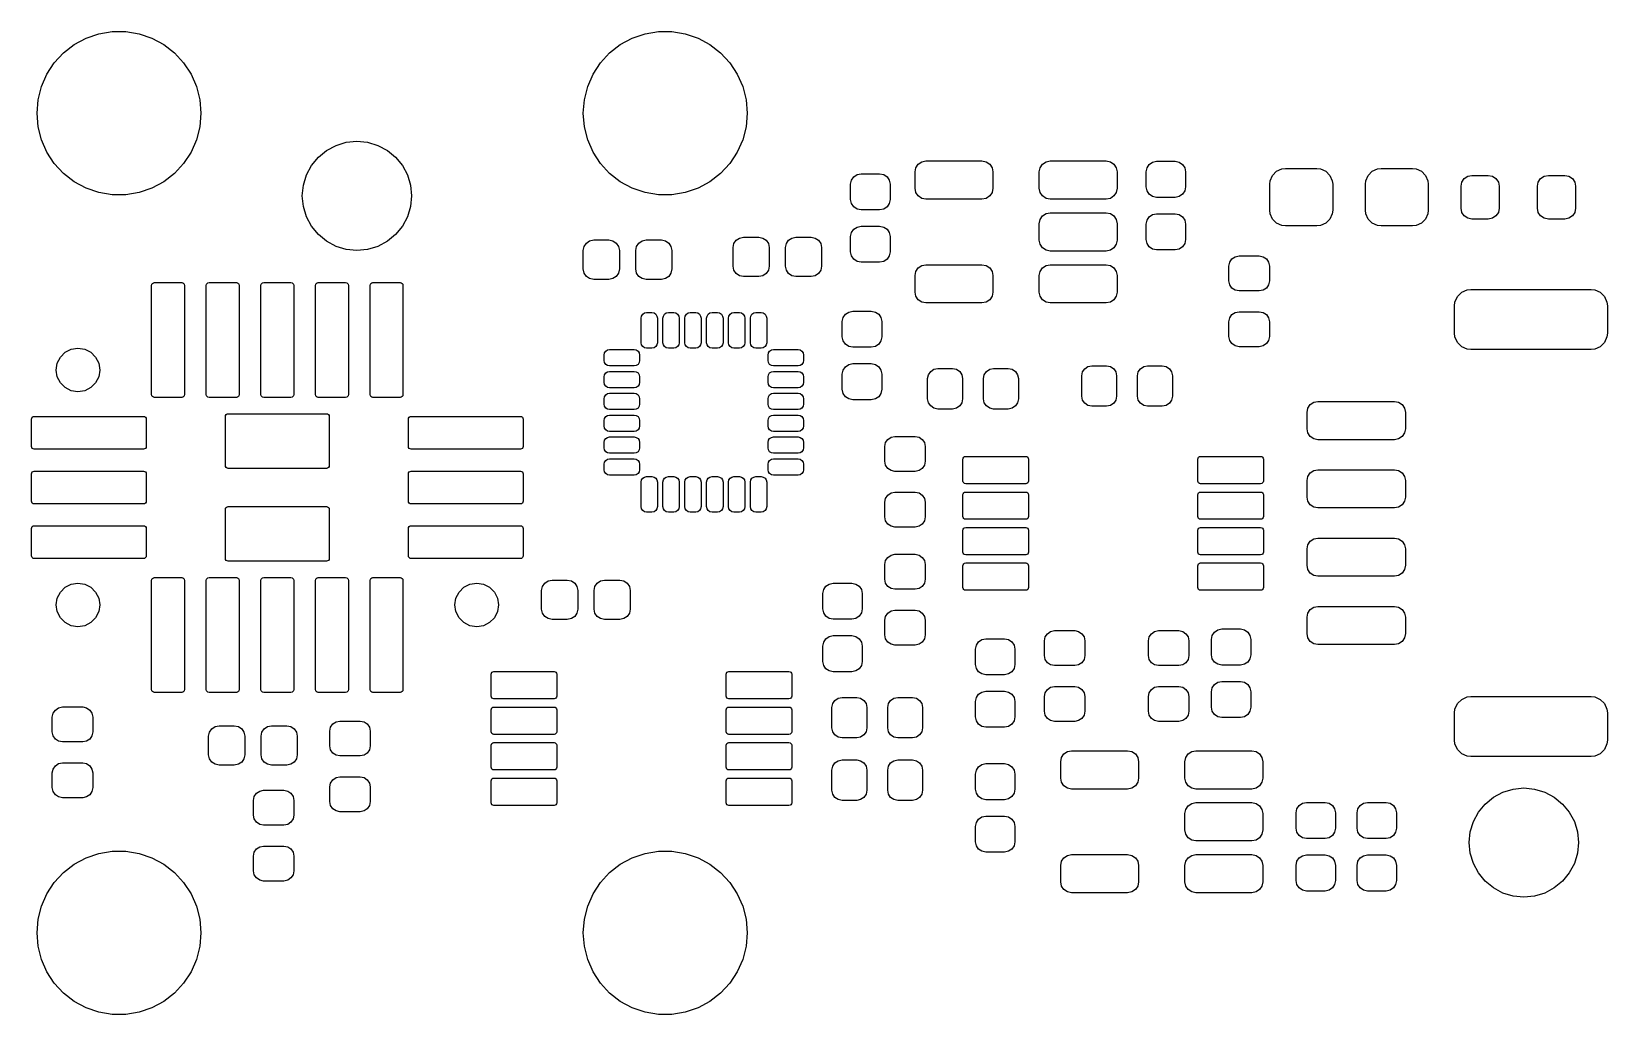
# Model space of a CAD drawing. Extents: x 4.83 to 5.96, y -4.3 to -3.59.
import ezdxf

# ---------------------------------------------------------------- set-up
doc = ezdxf.new("R2010")
doc.units = 0
doc.header["$MEASUREMENT"] = 0
doc.layers.add('BLACK', color=7, linetype='CONTINUOUS')

msp = doc.modelspace()

# ---------------------------------------------------------------- linework, layer by layer
at = {"layer": 'BLACK', "linetype": 'CONTINUOUS'}
for p, q in [((4.8484, -3.606), (4.8561, -3.6)), ((4.8561, -3.6), (4.8647, -3.5954)), ((4.8647, -3.5954), (4.8739, -3.5922)), ((4.8739, -3.5922), (4.8835, -3.5906)), ((4.8835, -3.5906), (4.8933, -3.5906)), ((4.8933, -3.5906), (4.9029, -3.5922)), ((4.9029, -3.5922), (4.9121, -3.5954)), ((4.9121, -3.5954), (4.9207, -3.6)), ((4.9207, -3.6), (4.9284, -3.606)), ((5.2421, -3.606), (5.2498, -3.6)), ((5.2498, -3.6), (5.2584, -3.5954)), ((5.2584, -3.5954), (5.2676, -3.5922)), ((5.2676, -3.5922), (5.2772, -3.5906)), ((5.2772, -3.5906), (5.287, -3.5906)), ((5.287, -3.5906), (5.2966, -3.5922)), ((5.2966, -3.5922), (5.3058, -3.5954)), ((5.3058, -3.5954), (5.3144, -3.6)), ((5.3144, -3.6), (5.3221, -3.606)), ((4.8418, -3.6132), (4.8484, -3.606)), ((4.9284, -3.606), (4.935, -3.6132)), ((5.2355, -3.6132), (5.2421, -3.606)), ((5.3221, -3.606), (5.3287, -3.6132)), ((4.8326, -3.6303), (4.8365, -3.6213)), ((4.8365, -3.6213), (4.8418, -3.6132)), ((4.935, -3.6132), (4.9404, -3.6213)), ((4.9404, -3.6213), (4.9443, -3.6303)), ((5.2263, -3.6303), (5.2302, -3.6213)), ((5.2302, -3.6213), (5.2355, -3.6132)), ((5.3287, -3.6132), (5.3341, -3.6213)), ((5.3341, -3.6213), (5.338, -3.6303)), ((4.8302, -3.6397), (4.8326, -3.6303)), ((4.9443, -3.6303), (4.9467, -3.6397)), ((5.2239, -3.6397), (5.2263, -3.6303)), ((5.338, -3.6303), (5.3404, -3.6397)), ((4.8294, -3.6494), (4.8302, -3.6397)), ((4.9467, -3.6397), (4.9475, -3.6494)), ((5.2231, -3.6494), (5.2239, -3.6397)), ((5.3404, -3.6397), (5.3412, -3.6494)), ((4.8302, -3.6592), (4.8294, -3.6494)), ((4.9475, -3.6494), (4.9467, -3.6592)), ((5.2239, -3.6592), (5.2231, -3.6494)), ((5.3412, -3.6494), (5.3404, -3.6592)), ((4.8326, -3.6686), (4.8302, -3.6592)), ((4.8365, -3.6776), (4.8326, -3.6686)), ((4.9443, -3.6686), (4.9404, -3.6776)), ((4.9467, -3.6592), (4.9443, -3.6686)), ((5.2263, -3.6686), (5.2239, -3.6592)), ((5.2302, -3.6776), (5.2263, -3.6686)), ((5.338, -3.6686), (5.3341, -3.6776)), ((5.3404, -3.6592), (5.338, -3.6686)), ((4.8418, -3.6857), (4.8365, -3.6776)), ((4.9404, -3.6776), (4.935, -3.6857)), ((5.0322, -3.6812), (5.0381, -3.6763)), ((5.0381, -3.6763), (5.0449, -3.6726)), ((5.0449, -3.6726), (5.0523, -3.6704)), ((5.0523, -3.6704), (5.06, -3.6696)), ((5.06, -3.6696), (5.0677, -3.6704)), ((5.0677, -3.6704), (5.0751, -3.6726)), ((5.0751, -3.6726), (5.0819, -3.6763)), ((5.0819, -3.6763), (5.0878, -3.6812)), ((5.2355, -3.6857), (5.2302, -3.6776)), ((5.3341, -3.6776), (5.3287, -3.6857)), ((4.8484, -3.6929), (4.8418, -3.6857)), ((4.935, -3.6857), (4.9284, -3.6929)), ((5.0236, -3.6939), (5.0273, -3.6871)), ((5.0273, -3.6871), (5.0322, -3.6812)), ((5.0878, -3.6812), (5.0927, -3.6871)), ((5.0927, -3.6871), (5.0964, -3.6939)), ((5.2421, -3.6929), (5.2355, -3.6857)), ((5.3287, -3.6857), (5.3221, -3.6929)), ((5.4622, -3.6917), (5.4628, -3.6887)), ((5.4628, -3.6887), (5.4645, -3.6861)), ((5.4645, -3.6861), (5.467, -3.6844)), ((5.467, -3.6844), (5.47, -3.6838)), ((5.47, -3.6838), (5.5104, -3.6838)), ((5.5104, -3.6838), (5.5134, -3.6844)), ((5.5134, -3.6844), (5.516, -3.6861)), ((5.516, -3.6861), (5.5177, -3.6887)), ((5.5177, -3.6887), (5.5183, -3.6917)), ((5.5517, -3.6917), (5.5523, -3.6887)), ((5.5523, -3.6887), (5.554, -3.6861)), ((5.554, -3.6861), (5.5566, -3.6844)), ((5.5566, -3.6844), (5.5596, -3.6838)), ((5.5596, -3.6838), (5.6, -3.6838)), ((5.6, -3.6838), (5.603, -3.6844)), ((5.603, -3.6844), (5.6055, -3.6861)), ((5.6055, -3.6861), (5.6072, -3.6887)), ((5.6072, -3.6887), (5.6078, -3.6917)), ((5.6288, -3.6916), (5.6294, -3.6887)), ((5.6294, -3.6887), (5.631, -3.6863)), ((5.631, -3.6863), (5.6334, -3.6847)), ((5.6334, -3.6847), (5.6363, -3.6841)), ((5.6363, -3.6841), (5.6497, -3.6841)), ((5.6497, -3.6841), (5.6526, -3.6847)), ((5.6526, -3.6847), (5.655, -3.6863)), ((5.655, -3.6863), (5.6566, -3.6887)), ((5.6566, -3.6887), (5.6572, -3.6916)), ((5.7199, -3.6943), (5.7228, -3.6913)), ((5.7228, -3.6913), (5.7266, -3.6896)), ((5.7266, -3.6896), (5.7292, -3.6893)), ((5.7292, -3.6893), (5.7519, -3.6893)), ((5.7519, -3.6893), (5.7545, -3.6896)), ((5.7545, -3.6896), (5.7583, -3.6913)), ((5.7583, -3.6913), (5.7612, -3.6943)), ((5.7888, -3.6943), (5.7917, -3.6913)), ((5.7917, -3.6913), (5.7955, -3.6896)), ((5.7955, -3.6896), (5.7981, -3.6893)), ((5.7981, -3.6893), (5.8208, -3.6893)), ((5.8208, -3.6893), (5.8234, -3.6896)), ((5.8234, -3.6896), (5.8272, -3.6913)), ((5.8272, -3.6913), (5.8301, -3.6943)), ((4.8561, -3.6989), (4.8484, -3.6929)), ((4.8647, -3.7035), (4.8561, -3.6989)), ((4.9207, -3.6989), (4.9121, -3.7035)), ((4.9284, -3.6929), (4.9207, -3.6989)), ((5.0206, -3.709), (5.0214, -3.7013)), ((5.0214, -3.7013), (5.0236, -3.6939)), ((5.0964, -3.6939), (5.0986, -3.7013)), ((5.0986, -3.7013), (5.0994, -3.709)), ((5.2498, -3.6989), (5.2421, -3.6929)), ((5.2584, -3.7035), (5.2498, -3.6989)), ((5.3144, -3.6989), (5.3058, -3.7035)), ((5.3221, -3.6929), (5.3144, -3.6989)), ((5.4158, -3.7006), (5.4164, -3.6977)), ((5.4158, -3.7116), (5.4158, -3.7006)), ((5.4164, -3.6977), (5.418, -3.6953)), ((5.418, -3.6953), (5.4204, -3.6937)), ((5.4204, -3.6937), (5.4233, -3.6931)), ((5.4233, -3.6931), (5.4367, -3.6931)), ((5.4367, -3.6931), (5.4396, -3.6937)), ((5.4396, -3.6937), (5.442, -3.6953)), ((5.442, -3.6953), (5.4436, -3.6977)), ((5.4436, -3.6977), (5.4442, -3.7006)), ((5.4442, -3.7006), (5.4442, -3.7116)), ((5.4622, -3.7035), (5.4622, -3.6917)), ((5.5183, -3.6917), (5.5183, -3.7035)), ((5.5517, -3.7035), (5.5517, -3.6917)), ((5.6078, -3.6917), (5.6078, -3.7035)), ((5.6288, -3.7026), (5.6288, -3.6916)), ((5.6294, -3.7055), (5.6288, -3.7026)), ((5.6572, -3.7026), (5.6566, -3.7055)), ((5.6572, -3.6916), (5.6572, -3.7026)), ((5.7179, -3.7006), (5.7182, -3.6981)), ((5.7179, -3.7194), (5.7179, -3.7006)), ((5.7182, -3.6981), (5.7199, -3.6943)), ((5.7612, -3.6943), (5.7629, -3.6981)), ((5.7629, -3.6981), (5.7632, -3.7006)), ((5.7632, -3.7006), (5.7632, -3.7194)), ((5.7868, -3.7006), (5.7871, -3.6981)), ((5.7868, -3.7194), (5.7868, -3.7006)), ((5.7871, -3.6981), (5.7888, -3.6943)), ((5.8301, -3.6943), (5.8318, -3.6981)), ((5.8318, -3.6981), (5.8321, -3.7006)), ((5.8321, -3.7006), (5.8321, -3.7194)), ((5.8557, -3.7021), (5.8563, -3.6991)), ((5.8557, -3.7179), (5.8557, -3.7021)), ((5.8563, -3.6991), (5.858, -3.6966)), ((5.858, -3.6966), (5.8605, -3.6949)), ((5.8605, -3.6949), (5.8635, -3.6943)), ((5.8635, -3.6943), (5.8753, -3.6943)), ((5.8753, -3.6943), (5.8784, -3.6949)), ((5.8784, -3.6949), (5.8809, -3.6966)), ((5.8809, -3.6966), (5.8826, -3.6991)), ((5.8826, -3.6991), (5.8832, -3.7021)), ((5.8832, -3.7021), (5.8832, -3.7179)), ((5.9108, -3.7021), (5.9114, -3.6991)), ((5.9108, -3.7179), (5.9108, -3.7021)), ((5.9114, -3.6991), (5.9131, -3.6966)), ((5.9131, -3.6966), (5.9156, -3.6949)), ((5.9156, -3.6949), (5.9187, -3.6943)), ((5.9187, -3.6943), (5.9305, -3.6943)), ((5.9305, -3.6943), (5.9335, -3.6949)), ((5.9335, -3.6949), (5.936, -3.6966)), ((5.936, -3.6966), (5.9377, -3.6991)), ((5.9377, -3.6991), (5.9383, -3.7021)), ((5.9383, -3.7021), (5.9383, -3.7179)), ((4.8739, -3.7067), (4.8647, -3.7035)), ((4.8835, -3.7083), (4.8739, -3.7067)), ((4.8933, -3.7083), (4.8835, -3.7083)), ((4.9029, -3.7067), (4.8933, -3.7083)), ((4.9121, -3.7035), (4.9029, -3.7067)), ((5.0214, -3.7167), (5.0206, -3.709)), ((5.0994, -3.709), (5.0986, -3.7167)), ((5.2676, -3.7067), (5.2584, -3.7035)), ((5.2772, -3.7083), (5.2676, -3.7067)), ((5.287, -3.7083), (5.2772, -3.7083)), ((5.2966, -3.7067), (5.287, -3.7083)), ((5.3058, -3.7035), (5.2966, -3.7067)), ((5.4164, -3.7145), (5.4158, -3.7116)), ((5.4442, -3.7116), (5.4436, -3.7145)), ((5.4628, -3.7065), (5.4622, -3.7035)), ((5.4645, -3.7091), (5.4628, -3.7065)), ((5.467, -3.7108), (5.4645, -3.7091)), ((5.47, -3.7114), (5.467, -3.7108)), ((5.5104, -3.7114), (5.47, -3.7114)), ((5.5134, -3.7108), (5.5104, -3.7114)), ((5.516, -3.7091), (5.5134, -3.7108)), ((5.5177, -3.7065), (5.516, -3.7091)), ((5.5183, -3.7035), (5.5177, -3.7065)), ((5.5523, -3.7065), (5.5517, -3.7035)), ((5.554, -3.7091), (5.5523, -3.7065)), ((5.5566, -3.7108), (5.554, -3.7091)), ((5.5596, -3.7114), (5.5566, -3.7108)), ((5.6, -3.7114), (5.5596, -3.7114)), ((5.603, -3.7108), (5.6, -3.7114)), ((5.6055, -3.7091), (5.603, -3.7108)), ((5.6072, -3.7065), (5.6055, -3.7091)), ((5.6078, -3.7035), (5.6072, -3.7065)), ((5.631, -3.7079), (5.6294, -3.7055)), ((5.6334, -3.7095), (5.631, -3.7079)), ((5.6363, -3.7101), (5.6334, -3.7095)), ((5.6497, -3.7101), (5.6363, -3.7101)), ((5.6526, -3.7095), (5.6497, -3.7101)), ((5.655, -3.7079), (5.6526, -3.7095)), ((5.6566, -3.7055), (5.655, -3.7079)), ((5.0236, -3.7241), (5.0214, -3.7167)), ((5.0273, -3.7309), (5.0236, -3.7241)), ((5.0964, -3.7241), (5.0927, -3.7309)), ((5.0986, -3.7167), (5.0964, -3.7241)), ((5.418, -3.7169), (5.4164, -3.7145)), ((5.4204, -3.7185), (5.418, -3.7169)), ((5.4233, -3.7191), (5.4204, -3.7185)), ((5.4367, -3.7191), (5.4233, -3.7191)), ((5.4396, -3.7185), (5.4367, -3.7191)), ((5.442, -3.7169), (5.4396, -3.7185)), ((5.4436, -3.7145), (5.442, -3.7169)), ((5.5523, -3.7261), (5.554, -3.7235)), ((5.554, -3.7235), (5.5566, -3.7218)), ((5.5566, -3.7218), (5.5596, -3.7212)), ((5.5596, -3.7212), (5.6, -3.7212)), ((5.6, -3.7212), (5.603, -3.7218)), ((5.603, -3.7218), (5.6055, -3.7235)), ((5.6055, -3.7235), (5.6072, -3.7261)), ((5.6294, -3.7265), (5.631, -3.7241)), ((5.631, -3.7241), (5.6334, -3.7225)), ((5.6334, -3.7225), (5.6363, -3.7219)), ((5.6363, -3.7219), (5.6497, -3.7219)), ((5.6497, -3.7219), (5.6526, -3.7225)), ((5.6526, -3.7225), (5.655, -3.7241)), ((5.655, -3.7241), (5.6566, -3.7265)), ((5.7182, -3.7219), (5.7179, -3.7194)), ((5.7199, -3.7257), (5.7182, -3.7219)), ((5.7629, -3.7219), (5.7612, -3.7257)), ((5.7632, -3.7194), (5.7629, -3.7219)), ((5.7871, -3.7219), (5.7868, -3.7194)), ((5.7888, -3.7257), (5.7871, -3.7219)), ((5.8318, -3.7219), (5.8301, -3.7257)), ((5.8321, -3.7194), (5.8318, -3.7219)), ((5.8563, -3.7209), (5.8557, -3.7179)), ((5.858, -3.7234), (5.8563, -3.7209)), ((5.8605, -3.7251), (5.858, -3.7234)), ((5.8635, -3.7257), (5.8605, -3.7251)), ((5.8784, -3.7251), (5.8753, -3.7257)), ((5.8809, -3.7234), (5.8784, -3.7251)), ((5.8826, -3.7209), (5.8809, -3.7234)), ((5.8832, -3.7179), (5.8826, -3.7209)), ((5.9114, -3.7209), (5.9108, -3.7179)), ((5.9131, -3.7234), (5.9114, -3.7209)), ((5.9156, -3.7251), (5.9131, -3.7234)), ((5.9187, -3.7257), (5.9156, -3.7251)), ((5.9335, -3.7251), (5.9305, -3.7257)), ((5.936, -3.7234), (5.9335, -3.7251)), ((5.9377, -3.7209), (5.936, -3.7234)), ((5.9383, -3.7179), (5.9377, -3.7209)), ((5.0322, -3.7368), (5.0273, -3.7309)), ((5.0381, -3.7417), (5.0322, -3.7368)), ((5.0878, -3.7368), (5.0819, -3.7417)), ((5.0927, -3.7309), (5.0878, -3.7368)), ((5.4158, -3.7384), (5.4164, -3.7355)), ((5.4164, -3.7355), (5.418, -3.7331)), ((5.418, -3.7331), (5.4204, -3.7315)), ((5.4204, -3.7315), (5.4233, -3.7309)), ((5.4233, -3.7309), (5.4367, -3.7309)), ((5.4367, -3.7309), (5.4396, -3.7315)), ((5.4396, -3.7315), (5.442, -3.7331)), ((5.442, -3.7331), (5.4436, -3.7355)), ((5.4436, -3.7355), (5.4442, -3.7384)), ((5.5517, -3.7291), (5.5523, -3.7261)), ((5.5517, -3.7409), (5.5517, -3.7291)), ((5.6072, -3.7261), (5.6078, -3.7291)), ((5.6078, -3.7291), (5.6078, -3.7409)), ((5.6288, -3.7294), (5.6294, -3.7265)), ((5.6288, -3.7404), (5.6288, -3.7294)), ((5.6566, -3.7265), (5.6572, -3.7294)), ((5.6572, -3.7294), (5.6572, -3.7404)), ((5.7228, -3.7287), (5.7199, -3.7257)), ((5.7266, -3.7304), (5.7228, -3.7287)), ((5.7292, -3.7307), (5.7266, -3.7304)), ((5.7519, -3.7307), (5.7292, -3.7307)), ((5.7545, -3.7304), (5.7519, -3.7307)), ((5.7583, -3.7287), (5.7545, -3.7304)), ((5.7612, -3.7257), (5.7583, -3.7287)), ((5.7917, -3.7287), (5.7888, -3.7257)), ((5.7955, -3.7304), (5.7917, -3.7287)), ((5.7981, -3.7307), (5.7955, -3.7304)), ((5.8208, -3.7307), (5.7981, -3.7307)), ((5.8234, -3.7304), (5.8208, -3.7307)), ((5.8272, -3.7287), (5.8234, -3.7304)), ((5.8301, -3.7257), (5.8272, -3.7287)), ((5.8753, -3.7257), (5.8635, -3.7257)), ((5.9305, -3.7257), (5.9187, -3.7257)), ((5.0449, -3.7454), (5.0381, -3.7417)), ((5.0523, -3.7476), (5.0449, -3.7454)), ((5.06, -3.7484), (5.0523, -3.7476)), ((5.0677, -3.7476), (5.06, -3.7484)), ((5.0751, -3.7454), (5.0677, -3.7476)), ((5.0819, -3.7417), (5.0751, -3.7454)), ((5.2231, -3.7483), (5.2237, -3.7454)), ((5.2237, -3.7454), (5.2253, -3.743)), ((5.2253, -3.743), (5.2277, -3.7414)), ((5.2277, -3.7414), (5.2306, -3.7408)), ((5.2306, -3.7408), (5.2416, -3.7408)), ((5.2416, -3.7408), (5.2445, -3.7414)), ((5.2445, -3.7414), (5.2469, -3.743)), ((5.2469, -3.743), (5.2485, -3.7454)), ((5.2485, -3.7454), (5.2491, -3.7483)), ((5.2609, -3.7483), (5.2615, -3.7454)), ((5.2615, -3.7454), (5.2631, -3.743)), ((5.2631, -3.743), (5.2655, -3.7414)), ((5.2655, -3.7414), (5.2684, -3.7408)), ((5.2684, -3.7408), (5.2794, -3.7408)), ((5.2794, -3.7408), (5.2823, -3.7414)), ((5.2823, -3.7414), (5.2847, -3.743)), ((5.2847, -3.743), (5.2863, -3.7454)), ((5.2863, -3.7454), (5.2869, -3.7483)), ((5.3311, -3.7463), (5.3317, -3.7434)), ((5.3311, -3.7597), (5.3311, -3.7463)), ((5.3317, -3.7434), (5.3333, -3.741)), ((5.3333, -3.741), (5.3357, -3.7394)), ((5.3357, -3.7394), (5.3386, -3.7388)), ((5.3386, -3.7388), (5.3496, -3.7388)), ((5.3496, -3.7388), (5.3525, -3.7394)), ((5.3525, -3.7394), (5.3549, -3.741)), ((5.3549, -3.741), (5.3565, -3.7434)), ((5.3565, -3.7434), (5.3571, -3.7463)), ((5.3571, -3.7463), (5.3571, -3.7597)), ((5.3689, -3.7463), (5.3695, -3.7434)), ((5.3689, -3.7597), (5.3689, -3.7463)), ((5.3695, -3.7434), (5.3711, -3.741)), ((5.3711, -3.741), (5.3735, -3.7394)), ((5.3735, -3.7394), (5.3764, -3.7388)), ((5.3764, -3.7388), (5.3874, -3.7388)), ((5.3874, -3.7388), (5.3903, -3.7394)), ((5.3903, -3.7394), (5.3927, -3.741)), ((5.3927, -3.741), (5.3943, -3.7434)), ((5.3943, -3.7434), (5.3949, -3.7463)), ((5.3949, -3.7463), (5.3949, -3.7597)), ((5.4158, -3.7494), (5.4158, -3.7384)), ((5.4442, -3.7384), (5.4442, -3.7494)), ((5.5523, -3.7439), (5.5517, -3.7409)), ((5.554, -3.7465), (5.5523, -3.7439)), ((5.5566, -3.7482), (5.554, -3.7465)), ((5.5596, -3.7488), (5.5566, -3.7482)), ((5.603, -3.7482), (5.6, -3.7488)), ((5.6055, -3.7465), (5.603, -3.7482)), ((5.6072, -3.7439), (5.6055, -3.7465)), ((5.6078, -3.7409), (5.6072, -3.7439)), ((5.6294, -3.7433), (5.6288, -3.7404)), ((5.631, -3.7457), (5.6294, -3.7433)), ((5.6334, -3.7473), (5.631, -3.7457)), ((5.6363, -3.7479), (5.6334, -3.7473)), ((5.6497, -3.7479), (5.6363, -3.7479)), ((5.6526, -3.7473), (5.6497, -3.7479)), ((5.655, -3.7457), (5.6526, -3.7473)), ((5.6566, -3.7433), (5.655, -3.7457)), ((5.6572, -3.7404), (5.6566, -3.7433)), ((5.2231, -3.7617), (5.2231, -3.7483)), ((5.2491, -3.7483), (5.2491, -3.7617)), ((5.2609, -3.7617), (5.2609, -3.7483)), ((5.2869, -3.7483), (5.2869, -3.7617)), ((5.4164, -3.7523), (5.4158, -3.7494)), ((5.418, -3.7547), (5.4164, -3.7523)), ((5.4204, -3.7563), (5.418, -3.7547)), ((5.4233, -3.7569), (5.4204, -3.7563)), ((5.4367, -3.7569), (5.4233, -3.7569)), ((5.4396, -3.7563), (5.4367, -3.7569)), ((5.442, -3.7547), (5.4396, -3.7563)), ((5.4436, -3.7523), (5.442, -3.7547)), ((5.4442, -3.7494), (5.4436, -3.7523)), ((5.4645, -3.7609), (5.467, -3.7592)), ((5.467, -3.7592), (5.47, -3.7586)), ((5.47, -3.7586), (5.5104, -3.7586)), ((5.5104, -3.7586), (5.5134, -3.7592)), ((5.5134, -3.7592), (5.516, -3.7609)), ((5.554, -3.7609), (5.5566, -3.7592)), ((5.5566, -3.7592), (5.5596, -3.7586)), ((5.6, -3.7488), (5.5596, -3.7488)), ((5.5596, -3.7586), (5.6, -3.7586)), ((5.6, -3.7586), (5.603, -3.7592)), ((5.603, -3.7592), (5.6055, -3.7609)), ((5.6884, -3.7596), (5.689, -3.7568)), ((5.689, -3.7568), (5.6906, -3.7545)), ((5.6906, -3.7545), (5.6929, -3.7529)), ((5.6929, -3.7529), (5.6957, -3.7523)), ((5.6957, -3.7523), (5.7103, -3.7523)), ((5.7103, -3.7523), (5.7131, -3.7529)), ((5.7131, -3.7529), (5.7154, -3.7545)), ((5.7154, -3.7545), (5.717, -3.7568)), ((5.717, -3.7568), (5.7176, -3.7596)), ((5.2237, -3.7646), (5.2231, -3.7617)), ((5.2253, -3.767), (5.2237, -3.7646)), ((5.2277, -3.7686), (5.2253, -3.767)), ((5.2306, -3.7692), (5.2277, -3.7686)), ((5.2416, -3.7692), (5.2306, -3.7692)), ((5.2445, -3.7686), (5.2416, -3.7692)), ((5.2469, -3.767), (5.2445, -3.7686)), ((5.2485, -3.7646), (5.2469, -3.767)), ((5.2491, -3.7617), (5.2485, -3.7646)), ((5.2615, -3.7646), (5.2609, -3.7617)), ((5.2631, -3.767), (5.2615, -3.7646)), ((5.2655, -3.7686), (5.2631, -3.767)), ((5.2684, -3.7692), (5.2655, -3.7686)), ((5.2794, -3.7692), (5.2684, -3.7692)), ((5.2823, -3.7686), (5.2794, -3.7692)), ((5.2847, -3.767), (5.2823, -3.7686)), ((5.2863, -3.7646), (5.2847, -3.767)), ((5.2869, -3.7617), (5.2863, -3.7646)), ((5.3317, -3.7626), (5.3311, -3.7597)), ((5.3333, -3.765), (5.3317, -3.7626)), ((5.3357, -3.7666), (5.3333, -3.765)), ((5.3386, -3.7672), (5.3357, -3.7666)), ((5.3496, -3.7672), (5.3386, -3.7672)), ((5.3525, -3.7666), (5.3496, -3.7672)), ((5.3549, -3.765), (5.3525, -3.7666)), ((5.3565, -3.7626), (5.3549, -3.765)), ((5.3571, -3.7597), (5.3565, -3.7626)), ((5.3695, -3.7626), (5.3689, -3.7597)), ((5.3711, -3.765), (5.3695, -3.7626)), ((5.3735, -3.7666), (5.3711, -3.765)), ((5.3764, -3.7672), (5.3735, -3.7666)), ((5.3874, -3.7672), (5.3764, -3.7672)), ((5.3903, -3.7666), (5.3874, -3.7672)), ((5.3927, -3.765), (5.3903, -3.7666)), ((5.3943, -3.7626), (5.3927, -3.765)), ((5.3949, -3.7597), (5.3943, -3.7626)), ((5.4622, -3.7665), (5.4628, -3.7635)), ((5.4622, -3.7783), (5.4622, -3.7665)), ((5.4628, -3.7635), (5.4645, -3.7609)), ((5.516, -3.7609), (5.5177, -3.7635)), ((5.5177, -3.7635), (5.5183, -3.7665)), ((5.5183, -3.7665), (5.5183, -3.7783)), ((5.5517, -3.7665), (5.5523, -3.7635)), ((5.5517, -3.7783), (5.5517, -3.7665)), ((5.5523, -3.7635), (5.554, -3.7609)), ((5.6055, -3.7609), (5.6072, -3.7635)), ((5.6072, -3.7635), (5.6078, -3.7665)), ((5.6078, -3.7665), (5.6078, -3.7783)), ((5.6884, -3.7702), (5.6884, -3.7596)), ((5.689, -3.773), (5.6884, -3.7702)), ((5.7176, -3.7702), (5.717, -3.773)), ((5.7176, -3.7596), (5.7176, -3.7702)), ((4.912, -3.7735), (4.9122, -3.7727)), ((4.912, -3.8522), (4.912, -3.7735)), ((4.9122, -3.7727), (4.9126, -3.7721)), ((4.9126, -3.7721), (4.9133, -3.7716)), ((4.9133, -3.7716), (4.914, -3.7715)), ((4.914, -3.7715), (4.9337, -3.7715)), ((4.9337, -3.7715), (4.9345, -3.7716)), ((4.9345, -3.7716), (4.9351, -3.7721)), ((4.9351, -3.7721), (4.9355, -3.7727)), ((4.9355, -3.7727), (4.9357, -3.7735)), ((4.9357, -3.7735), (4.9357, -3.8522)), ((4.9514, -3.7735), (4.9516, -3.7727)), ((4.9514, -3.8522), (4.9514, -3.7735)), ((4.9516, -3.7727), (4.952, -3.7721)), ((4.952, -3.7721), (4.9526, -3.7716)), ((4.9526, -3.7716), (4.9534, -3.7715)), ((4.9534, -3.7715), (4.9731, -3.7715)), ((4.9731, -3.7715), (4.9738, -3.7716)), ((4.9738, -3.7716), (4.9745, -3.7721)), ((4.9745, -3.7721), (4.9749, -3.7727)), ((4.9749, -3.7727), (4.975, -3.7735)), ((4.975, -3.7735), (4.975, -3.8522)), ((4.9908, -3.7735), (4.9909, -3.7727)), ((4.9908, -3.8522), (4.9908, -3.7735)), ((4.9909, -3.7727), (4.9914, -3.7721)), ((4.9914, -3.7721), (4.992, -3.7716)), ((4.992, -3.7716), (4.9928, -3.7715)), ((4.9928, -3.7715), (5.0124, -3.7715)), ((5.0124, -3.7715), (5.0132, -3.7716)), ((5.0132, -3.7716), (5.0138, -3.7721)), ((5.0138, -3.7721), (5.0143, -3.7727)), ((5.0143, -3.7727), (5.0144, -3.7735)), ((5.0144, -3.7735), (5.0144, -3.8522)), ((5.0302, -3.7735), (5.0303, -3.7727)), ((5.0302, -3.8522), (5.0302, -3.7735)), ((5.0303, -3.7727), (5.0307, -3.7721)), ((5.0307, -3.7721), (5.0314, -3.7716)), ((5.0314, -3.7716), (5.0321, -3.7715)), ((5.0321, -3.7715), (5.0518, -3.7715)), ((5.0518, -3.7715), (5.0526, -3.7716)), ((5.0526, -3.7716), (5.0532, -3.7721)), ((5.0532, -3.7721), (5.0536, -3.7727)), ((5.0536, -3.7727), (5.0538, -3.7735)), ((5.0538, -3.7735), (5.0538, -3.8522)), ((5.0695, -3.7735), (5.0697, -3.7727)), ((5.0695, -3.8522), (5.0695, -3.7735)), ((5.0697, -3.7727), (5.0701, -3.7721)), ((5.0701, -3.7721), (5.0707, -3.7716)), ((5.0707, -3.7716), (5.0715, -3.7715)), ((5.0715, -3.7715), (5.0912, -3.7715)), ((5.0912, -3.7715), (5.0919, -3.7716)), ((5.0919, -3.7716), (5.0926, -3.7721)), ((5.0926, -3.7721), (5.093, -3.7727)), ((5.093, -3.7727), (5.0931, -3.7735)), ((5.0931, -3.7735), (5.0931, -3.8522)), ((5.4628, -3.7813), (5.4622, -3.7783)), ((5.4645, -3.7839), (5.4628, -3.7813)), ((5.5177, -3.7813), (5.516, -3.7839)), ((5.5183, -3.7783), (5.5177, -3.7813)), ((5.5523, -3.7813), (5.5517, -3.7783)), ((5.554, -3.7839), (5.5523, -3.7813)), ((5.6072, -3.7813), (5.6055, -3.7839)), ((5.6078, -3.7783), (5.6072, -3.7813)), ((5.6906, -3.7754), (5.689, -3.773)), ((5.6929, -3.777), (5.6906, -3.7754)), ((5.6957, -3.7775), (5.6929, -3.777)), ((5.7103, -3.7775), (5.6957, -3.7775)), ((5.7131, -3.777), (5.7103, -3.7775)), ((5.7154, -3.7754), (5.7131, -3.777)), ((5.717, -3.773), (5.7154, -3.7754)), ((5.8513, -3.7855), (5.8531, -3.7816)), ((5.8531, -3.7816), (5.8562, -3.7785)), ((5.8562, -3.7785), (5.8601, -3.7767)), ((5.8601, -3.7767), (5.8628, -3.7764)), ((5.8628, -3.7764), (5.9494, -3.7764)), ((5.9494, -3.7764), (5.9522, -3.7767)), ((5.9522, -3.7767), (5.9561, -3.7785)), ((5.9561, -3.7785), (5.9592, -3.7816)), ((5.9592, -3.7816), (5.9609, -3.7855)), ((5.2659, -3.7943), (5.2672, -3.7934)), ((5.2672, -3.7934), (5.2687, -3.7931)), ((5.2687, -3.7931), (5.2726, -3.7931)), ((5.2726, -3.7931), (5.2741, -3.7934)), ((5.2741, -3.7934), (5.2754, -3.7943)), ((5.2816, -3.7943), (5.2829, -3.7934)), ((5.2829, -3.7934), (5.2844, -3.7931)), ((5.2844, -3.7931), (5.2883, -3.7931)), ((5.2883, -3.7931), (5.2899, -3.7934)), ((5.2899, -3.7934), (5.2911, -3.7943)), ((5.2974, -3.7943), (5.2987, -3.7934)), ((5.2987, -3.7934), (5.3002, -3.7931)), ((5.3002, -3.7931), (5.3041, -3.7931)), ((5.3041, -3.7931), (5.3056, -3.7934)), ((5.3056, -3.7934), (5.3069, -3.7943)), ((5.3131, -3.7943), (5.3144, -3.7934)), ((5.3144, -3.7934), (5.3159, -3.7931)), ((5.3159, -3.7931), (5.3198, -3.7931)), ((5.3198, -3.7931), (5.3213, -3.7934)), ((5.3213, -3.7934), (5.3226, -3.7943)), ((5.3289, -3.7943), (5.3301, -3.7934)), ((5.3301, -3.7934), (5.3317, -3.7931)), ((5.3317, -3.7931), (5.3356, -3.7931)), ((5.3356, -3.7931), (5.3371, -3.7934)), ((5.3371, -3.7934), (5.3384, -3.7943)), ((5.3446, -3.7943), (5.3459, -3.7934)), ((5.3459, -3.7934), (5.3474, -3.7931)), ((5.3474, -3.7931), (5.3513, -3.7931)), ((5.3513, -3.7931), (5.3528, -3.7934)), ((5.3528, -3.7934), (5.3541, -3.7943)), ((5.412, -3.7943), (5.4144, -3.7927)), ((5.4144, -3.7927), (5.4173, -3.7921)), ((5.4173, -3.7921), (5.4307, -3.7921)), ((5.4307, -3.7921), (5.4336, -3.7927)), ((5.4336, -3.7927), (5.436, -3.7943)), ((5.467, -3.7856), (5.4645, -3.7839)), ((5.47, -3.7862), (5.467, -3.7856)), ((5.5104, -3.7862), (5.47, -3.7862)), ((5.5134, -3.7856), (5.5104, -3.7862)), ((5.516, -3.7839), (5.5134, -3.7856)), ((5.5566, -3.7856), (5.554, -3.7839)), ((5.5596, -3.7862), (5.5566, -3.7856)), ((5.6, -3.7862), (5.5596, -3.7862)), ((5.603, -3.7856), (5.6, -3.7862)), ((5.6055, -3.7839), (5.603, -3.7856)), ((5.6906, -3.7946), (5.6929, -3.793)), ((5.6929, -3.793), (5.6957, -3.7925)), ((5.6957, -3.7925), (5.7103, -3.7925)), ((5.7103, -3.7925), (5.7131, -3.793)), ((5.7131, -3.793), (5.7154, -3.7946)), ((5.851, -3.7882), (5.8513, -3.7855)), ((5.851, -3.8079), (5.851, -3.7882)), ((5.9609, -3.7855), (5.9613, -3.7882)), ((5.9613, -3.7882), (5.9613, -3.8079)), ((5.2647, -3.7971), (5.265, -3.7956)), ((5.2647, -3.8148), (5.2647, -3.7971)), ((5.265, -3.7956), (5.2659, -3.7943)), ((5.2754, -3.7943), (5.2762, -3.7956)), ((5.2762, -3.7956), (5.2765, -3.7971)), ((5.2765, -3.7971), (5.2765, -3.8148)), ((5.2805, -3.7971), (5.2808, -3.7956)), ((5.2805, -3.8148), (5.2805, -3.7971)), ((5.2808, -3.7956), (5.2816, -3.7943)), ((5.2911, -3.7943), (5.292, -3.7956)), ((5.292, -3.7956), (5.2923, -3.7971)), ((5.2923, -3.7971), (5.2923, -3.8148)), ((5.2962, -3.7971), (5.2965, -3.7956)), ((5.2962, -3.8148), (5.2962, -3.7971)), ((5.2965, -3.7956), (5.2974, -3.7943)), ((5.3069, -3.7943), (5.3077, -3.7956)), ((5.3077, -3.7956), (5.308, -3.7971)), ((5.308, -3.7971), (5.308, -3.8148)), ((5.312, -3.7971), (5.3123, -3.7956)), ((5.312, -3.8148), (5.312, -3.7971)), ((5.3123, -3.7956), (5.3131, -3.7943)), ((5.3226, -3.7943), (5.3235, -3.7956)), ((5.3235, -3.7956), (5.3238, -3.7971)), ((5.3238, -3.7971), (5.3238, -3.8148)), ((5.3277, -3.7971), (5.328, -3.7956)), ((5.3277, -3.8148), (5.3277, -3.7971)), ((5.328, -3.7956), (5.3289, -3.7943)), ((5.3384, -3.7943), (5.3392, -3.7956)), ((5.3392, -3.7956), (5.3395, -3.7971)), ((5.3395, -3.7971), (5.3395, -3.8148)), ((5.3435, -3.7971), (5.3438, -3.7956)), ((5.3435, -3.8148), (5.3435, -3.7971)), ((5.3438, -3.7956), (5.3446, -3.7943)), ((5.3541, -3.7943), (5.355, -3.7956)), ((5.355, -3.7956), (5.3553, -3.7971)), ((5.3553, -3.7971), (5.3553, -3.8148)), ((5.4098, -3.7996), (5.4104, -3.7967)), ((5.4098, -3.8106), (5.4098, -3.7996)), ((5.4104, -3.7967), (5.412, -3.7943)), ((5.436, -3.7943), (5.4376, -3.7967)), ((5.4376, -3.7967), (5.4382, -3.7996)), ((5.4382, -3.7996), (5.4382, -3.8106)), ((5.6884, -3.7998), (5.689, -3.797)), ((5.6884, -3.8104), (5.6884, -3.7998)), ((5.689, -3.797), (5.6906, -3.7946)), ((5.7154, -3.7946), (5.717, -3.797)), ((5.717, -3.797), (5.7176, -3.7998)), ((5.7176, -3.7998), (5.7176, -3.8104)), ((5.265, -3.8163), (5.2647, -3.8148)), ((5.2659, -3.8176), (5.265, -3.8163)), ((5.2762, -3.8163), (5.2754, -3.8176)), ((5.2765, -3.8148), (5.2762, -3.8163)), ((5.2808, -3.8163), (5.2805, -3.8148)), ((5.2816, -3.8176), (5.2808, -3.8163)), ((5.292, -3.8163), (5.2911, -3.8176)), ((5.2923, -3.8148), (5.292, -3.8163)), ((5.2965, -3.8163), (5.2962, -3.8148)), ((5.2974, -3.8176), (5.2965, -3.8163)), ((5.3077, -3.8163), (5.3069, -3.8176)), ((5.308, -3.8148), (5.3077, -3.8163)), ((5.3123, -3.8163), (5.312, -3.8148)), ((5.3131, -3.8176), (5.3123, -3.8163)), ((5.3235, -3.8163), (5.3226, -3.8176)), ((5.3238, -3.8148), (5.3235, -3.8163)), ((5.328, -3.8163), (5.3277, -3.8148)), ((5.3289, -3.8176), (5.328, -3.8163)), ((5.3392, -3.8163), (5.3384, -3.8176)), ((5.3395, -3.8148), (5.3392, -3.8163)), ((5.3438, -3.8163), (5.3435, -3.8148)), ((5.3446, -3.8176), (5.3438, -3.8163)), ((5.355, -3.8163), (5.3541, -3.8176)), ((5.3553, -3.8148), (5.355, -3.8163)), ((5.4104, -3.8135), (5.4098, -3.8106)), ((5.412, -3.8159), (5.4104, -3.8135)), ((5.4144, -3.8175), (5.412, -3.8159)), ((5.436, -3.8159), (5.4336, -3.8175)), ((5.4376, -3.8135), (5.436, -3.8159)), ((5.4382, -3.8106), (5.4376, -3.8135)), ((5.689, -3.8132), (5.6884, -3.8104)), ((5.6906, -3.8155), (5.689, -3.8132)), ((5.6929, -3.8171), (5.6906, -3.8155)), ((5.7154, -3.8155), (5.7131, -3.8171)), ((5.717, -3.8132), (5.7154, -3.8155)), ((5.7176, -3.8104), (5.717, -3.8132)), ((5.8513, -3.8106), (5.851, -3.8079)), ((5.8531, -3.8146), (5.8513, -3.8106)), ((5.8562, -3.8177), (5.8531, -3.8146)), ((5.9592, -3.8146), (5.9561, -3.8177)), ((5.9609, -3.8106), (5.9592, -3.8146)), ((5.9613, -3.8079), (5.9609, -3.8106)), ((4.8439, -3.8296), (4.8462, -3.8252)), ((4.8462, -3.8252), (4.8496, -3.8217)), ((4.8496, -3.8217), (4.854, -3.8195)), ((4.854, -3.8195), (4.8589, -3.8187)), ((4.8589, -3.8187), (4.8638, -3.8195)), ((4.8638, -3.8195), (4.8682, -3.8217)), ((4.8682, -3.8217), (4.8716, -3.8252)), ((4.8716, -3.8252), (4.8739, -3.8296)), ((5.2381, -3.8237), (5.2384, -3.8222)), ((5.2381, -3.8276), (5.2381, -3.8237)), ((5.2384, -3.8291), (5.2381, -3.8276)), ((5.2384, -3.8222), (5.2393, -3.8209)), ((5.2393, -3.8209), (5.2406, -3.82)), ((5.2406, -3.82), (5.2421, -3.8197)), ((5.2421, -3.8197), (5.2598, -3.8197)), ((5.2598, -3.8197), (5.2613, -3.82)), ((5.2613, -3.82), (5.2626, -3.8209)), ((5.2626, -3.8209), (5.2634, -3.8222)), ((5.2634, -3.8222), (5.2637, -3.8237)), ((5.2637, -3.8276), (5.2634, -3.8291)), ((5.2637, -3.8237), (5.2637, -3.8276)), ((5.2672, -3.8184), (5.2659, -3.8176)), ((5.2687, -3.8187), (5.2672, -3.8184)), ((5.2726, -3.8187), (5.2687, -3.8187)), ((5.2741, -3.8184), (5.2726, -3.8187)), ((5.2754, -3.8176), (5.2741, -3.8184)), ((5.2829, -3.8184), (5.2816, -3.8176)), ((5.2844, -3.8187), (5.2829, -3.8184)), ((5.2883, -3.8187), (5.2844, -3.8187)), ((5.2899, -3.8184), (5.2883, -3.8187)), ((5.2911, -3.8176), (5.2899, -3.8184)), ((5.2987, -3.8184), (5.2974, -3.8176)), ((5.3002, -3.8187), (5.2987, -3.8184)), ((5.3041, -3.8187), (5.3002, -3.8187)), ((5.3056, -3.8184), (5.3041, -3.8187)), ((5.3069, -3.8176), (5.3056, -3.8184)), ((5.3144, -3.8184), (5.3131, -3.8176)), ((5.3159, -3.8187), (5.3144, -3.8184)), ((5.3198, -3.8187), (5.3159, -3.8187)), ((5.3213, -3.8184), (5.3198, -3.8187)), ((5.3226, -3.8176), (5.3213, -3.8184)), ((5.3301, -3.8184), (5.3289, -3.8176)), ((5.3317, -3.8187), (5.3301, -3.8184)), ((5.3356, -3.8187), (5.3317, -3.8187)), ((5.3371, -3.8184), (5.3356, -3.8187)), ((5.3384, -3.8176), (5.3371, -3.8184)), ((5.3459, -3.8184), (5.3446, -3.8176)), ((5.3474, -3.8187), (5.3459, -3.8184)), ((5.3513, -3.8187), (5.3474, -3.8187)), ((5.3528, -3.8184), (5.3513, -3.8187)), ((5.3541, -3.8176), (5.3528, -3.8184)), ((5.3563, -3.8237), (5.3566, -3.8222)), ((5.3563, -3.8276), (5.3563, -3.8237)), ((5.3566, -3.8291), (5.3563, -3.8276)), ((5.3566, -3.8222), (5.3574, -3.8209)), ((5.3574, -3.8209), (5.3587, -3.82)), ((5.3587, -3.82), (5.3602, -3.8197)), ((5.3602, -3.8197), (5.3779, -3.8197)), ((5.3779, -3.8197), (5.3794, -3.82)), ((5.3794, -3.82), (5.3807, -3.8209)), ((5.3807, -3.8209), (5.3816, -3.8222)), ((5.3816, -3.8222), (5.3819, -3.8237)), ((5.3819, -3.8276), (5.3816, -3.8291)), ((5.3819, -3.8237), (5.3819, -3.8276)), ((5.4173, -3.8181), (5.4144, -3.8175)), ((5.4307, -3.8181), (5.4173, -3.8181)), ((5.4336, -3.8175), (5.4307, -3.8181)), ((5.6957, -3.8177), (5.6929, -3.8171)), ((5.7103, -3.8177), (5.6957, -3.8177)), ((5.7131, -3.8171), (5.7103, -3.8177)), ((5.8601, -3.8194), (5.8562, -3.8177)), ((5.8628, -3.8197), (5.8601, -3.8194)), ((5.9494, -3.8197), (5.8628, -3.8197)), ((5.9522, -3.8194), (5.9494, -3.8197)), ((5.9561, -3.8177), (5.9522, -3.8194)), ((4.8431, -3.8345), (4.8439, -3.8296)), ((4.8439, -3.8394), (4.8431, -3.8345)), ((4.8739, -3.8296), (4.8746, -3.8345)), ((4.8746, -3.8345), (4.8739, -3.8394)), ((5.2381, -3.8394), (5.2384, -3.8379)), ((5.2393, -3.8304), (5.2384, -3.8291)), ((5.2384, -3.8379), (5.2393, -3.8366)), ((5.2406, -3.8312), (5.2393, -3.8304)), ((5.2393, -3.8366), (5.2406, -3.8358)), ((5.2421, -3.8315), (5.2406, -3.8312)), ((5.2406, -3.8358), (5.2421, -3.8355)), ((5.2598, -3.8315), (5.2421, -3.8315)), ((5.2421, -3.8355), (5.2598, -3.8355)), ((5.2613, -3.8312), (5.2598, -3.8315)), ((5.2598, -3.8355), (5.2613, -3.8358)), ((5.2626, -3.8304), (5.2613, -3.8312)), ((5.2613, -3.8358), (5.2626, -3.8366)), ((5.2634, -3.8291), (5.2626, -3.8304)), ((5.2626, -3.8366), (5.2634, -3.8379)), ((5.2634, -3.8379), (5.2637, -3.8394)), ((5.3563, -3.8394), (5.3566, -3.8379)), ((5.3574, -3.8304), (5.3566, -3.8291)), ((5.3566, -3.8379), (5.3574, -3.8366)), ((5.3587, -3.8312), (5.3574, -3.8304)), ((5.3574, -3.8366), (5.3587, -3.8358)), ((5.3602, -3.8315), (5.3587, -3.8312)), ((5.3587, -3.8358), (5.3602, -3.8355)), ((5.3779, -3.8315), (5.3602, -3.8315)), ((5.3602, -3.8355), (5.3779, -3.8355)), ((5.3794, -3.8312), (5.3779, -3.8315)), ((5.3779, -3.8355), (5.3794, -3.8358)), ((5.3807, -3.8304), (5.3794, -3.8312)), ((5.3794, -3.8358), (5.3807, -3.8366)), ((5.3816, -3.8291), (5.3807, -3.8304)), ((5.3807, -3.8366), (5.3816, -3.8379)), ((5.3816, -3.8379), (5.3819, -3.8394)), ((5.4098, -3.8374), (5.4104, -3.8345)), ((5.4098, -3.8484), (5.4098, -3.8374)), ((5.4104, -3.8345), (5.412, -3.8321)), ((5.412, -3.8321), (5.4144, -3.8305)), ((5.4144, -3.8305), (5.4173, -3.8299)), ((5.4173, -3.8299), (5.4307, -3.8299)), ((5.4307, -3.8299), (5.4336, -3.8305)), ((5.4336, -3.8305), (5.436, -3.8321)), ((5.436, -3.8321), (5.4376, -3.8345)), ((5.4376, -3.8345), (5.4382, -3.8374)), ((5.4382, -3.8374), (5.4382, -3.8484)), ((5.4713, -3.8407), (5.4719, -3.8379)), ((5.4719, -3.8379), (5.4735, -3.8356)), ((5.4735, -3.8356), (5.4758, -3.834)), ((5.4758, -3.834), (5.4786, -3.8334)), ((5.4786, -3.8334), (5.4892, -3.8334)), ((5.4892, -3.8334), (5.492, -3.834)), ((5.492, -3.834), (5.4944, -3.8356)), ((5.4944, -3.8356), (5.496, -3.8379)), ((5.496, -3.8379), (5.4965, -3.8407)), ((5.5115, -3.8407), (5.512, -3.8379)), ((5.512, -3.8379), (5.5136, -3.8356)), ((5.5136, -3.8356), (5.516, -3.834)), ((5.516, -3.834), (5.5188, -3.8334)), ((5.5188, -3.8334), (5.5294, -3.8334)), ((5.5294, -3.8334), (5.5322, -3.834)), ((5.5322, -3.834), (5.5345, -3.8356)), ((5.5345, -3.8356), (5.5361, -3.8379)), ((5.5361, -3.8379), (5.5367, -3.8407)), ((5.5823, -3.8387), (5.5829, -3.8359)), ((5.5823, -3.8533), (5.5823, -3.8387)), ((5.5829, -3.8359), (5.5845, -3.8336)), ((5.5845, -3.8336), (5.5868, -3.832)), ((5.5868, -3.832), (5.5896, -3.8314)), ((5.5896, -3.8314), (5.6002, -3.8314)), ((5.6002, -3.8314), (5.603, -3.832)), ((5.603, -3.832), (5.6054, -3.8336)), ((5.6054, -3.8336), (5.607, -3.8359)), ((5.607, -3.8359), (5.6075, -3.8387)), ((5.6075, -3.8387), (5.6075, -3.8533)), ((5.6225, -3.8387), (5.623, -3.8359)), ((5.6225, -3.8533), (5.6225, -3.8387)), ((5.623, -3.8359), (5.6246, -3.8336)), ((5.6246, -3.8336), (5.627, -3.832)), ((5.627, -3.832), (5.6298, -3.8314)), ((5.6298, -3.8314), (5.6404, -3.8314)), ((5.6404, -3.8314), (5.6432, -3.832)), ((5.6432, -3.832), (5.6455, -3.8336)), ((5.6455, -3.8336), (5.6471, -3.8359)), ((5.6471, -3.8359), (5.6477, -3.8387)), ((5.6477, -3.8387), (5.6477, -3.8533)), ((4.8462, -3.8437), (4.8439, -3.8394)), ((4.8496, -3.8472), (4.8462, -3.8437)), ((4.854, -3.8495), (4.8496, -3.8472)), ((4.8589, -3.8502), (4.854, -3.8495)), ((4.8638, -3.8495), (4.8589, -3.8502)), ((4.8682, -3.8472), (4.8638, -3.8495)), ((4.8716, -3.8437), (4.8682, -3.8472)), ((4.8739, -3.8394), (4.8716, -3.8437)), ((5.2381, -3.8433), (5.2381, -3.8394)), ((5.2384, -3.8449), (5.2381, -3.8433)), ((5.2393, -3.8461), (5.2384, -3.8449)), ((5.2406, -3.847), (5.2393, -3.8461)), ((5.2421, -3.8473), (5.2406, -3.847)), ((5.2598, -3.8473), (5.2421, -3.8473)), ((5.2613, -3.847), (5.2598, -3.8473)), ((5.2626, -3.8461), (5.2613, -3.847)), ((5.2634, -3.8449), (5.2626, -3.8461)), ((5.2637, -3.8433), (5.2634, -3.8449)), ((5.2637, -3.8394), (5.2637, -3.8433)), ((5.3563, -3.8433), (5.3563, -3.8394)), ((5.3566, -3.8449), (5.3563, -3.8433)), ((5.3574, -3.8461), (5.3566, -3.8449)), ((5.3587, -3.847), (5.3574, -3.8461)), ((5.3602, -3.8473), (5.3587, -3.847)), ((5.3779, -3.8473), (5.3602, -3.8473)), ((5.3794, -3.847), (5.3779, -3.8473)), ((5.3807, -3.8461), (5.3794, -3.847)), ((5.3816, -3.8449), (5.3807, -3.8461)), ((5.3819, -3.8433), (5.3816, -3.8449)), ((5.3819, -3.8394), (5.3819, -3.8433)), ((5.4104, -3.8513), (5.4098, -3.8484)), ((5.4382, -3.8484), (5.4376, -3.8513)), ((5.4713, -3.8553), (5.4713, -3.8407)), ((5.4965, -3.8407), (5.4965, -3.8553)), ((5.5115, -3.8553), (5.5115, -3.8407)), ((5.5367, -3.8407), (5.5367, -3.8553)), ((4.9122, -3.853), (4.912, -3.8522)), ((4.9126, -3.8536), (4.9122, -3.853)), ((4.9133, -3.854), (4.9126, -3.8536)), ((4.914, -3.8542), (4.9133, -3.854)), ((4.9337, -3.8542), (4.914, -3.8542)), ((4.9345, -3.854), (4.9337, -3.8542)), ((4.9351, -3.8536), (4.9345, -3.854)), ((4.9355, -3.853), (4.9351, -3.8536)), ((4.9357, -3.8522), (4.9355, -3.853)), ((4.9516, -3.853), (4.9514, -3.8522)), ((4.952, -3.8536), (4.9516, -3.853)), ((4.9526, -3.854), (4.952, -3.8536)), ((4.9534, -3.8542), (4.9526, -3.854)), ((4.9731, -3.8542), (4.9534, -3.8542)), ((4.9738, -3.854), (4.9731, -3.8542)), ((4.9745, -3.8536), (4.9738, -3.854)), ((4.9749, -3.853), (4.9745, -3.8536)), ((4.975, -3.8522), (4.9749, -3.853)), ((4.9909, -3.853), (4.9908, -3.8522)), ((4.9914, -3.8536), (4.9909, -3.853)), ((4.992, -3.854), (4.9914, -3.8536)), ((4.9928, -3.8542), (4.992, -3.854)), ((5.0124, -3.8542), (4.9928, -3.8542)), ((5.0132, -3.854), (5.0124, -3.8542)), ((5.0138, -3.8536), (5.0132, -3.854)), ((5.0143, -3.853), (5.0138, -3.8536)), ((5.0144, -3.8522), (5.0143, -3.853)), ((5.0303, -3.853), (5.0302, -3.8522)), ((5.0307, -3.8536), (5.0303, -3.853)), ((5.0314, -3.854), (5.0307, -3.8536)), ((5.0321, -3.8542), (5.0314, -3.854)), ((5.0518, -3.8542), (5.0321, -3.8542)), ((5.0526, -3.854), (5.0518, -3.8542)), ((5.0532, -3.8536), (5.0526, -3.854)), ((5.0536, -3.853), (5.0532, -3.8536)), ((5.0538, -3.8522), (5.0536, -3.853)), ((5.0697, -3.853), (5.0695, -3.8522)), ((5.0701, -3.8536), (5.0697, -3.853)), ((5.0707, -3.854), (5.0701, -3.8536)), ((5.0715, -3.8542), (5.0707, -3.854)), ((5.0912, -3.8542), (5.0715, -3.8542)), ((5.0919, -3.854), (5.0912, -3.8542)), ((5.0926, -3.8536), (5.0919, -3.854)), ((5.093, -3.853), (5.0926, -3.8536)), ((5.0931, -3.8522), (5.093, -3.853)), ((5.2381, -3.8552), (5.2384, -3.8537)), ((5.2381, -3.8591), (5.2381, -3.8552)), ((5.2384, -3.8606), (5.2381, -3.8591)), ((5.2384, -3.8537), (5.2393, -3.8524)), ((5.2393, -3.8619), (5.2384, -3.8606)), ((5.2393, -3.8524), (5.2406, -3.8515)), ((5.2406, -3.8515), (5.2421, -3.8512)), ((5.2421, -3.8512), (5.2598, -3.8512)), ((5.2598, -3.8512), (5.2613, -3.8515)), ((5.2613, -3.8515), (5.2626, -3.8524)), ((5.2626, -3.8524), (5.2634, -3.8537)), ((5.2634, -3.8606), (5.2626, -3.8619)), ((5.2634, -3.8537), (5.2637, -3.8552)), ((5.2637, -3.8591), (5.2634, -3.8606)), ((5.2637, -3.8552), (5.2637, -3.8591)), ((5.3563, -3.8552), (5.3566, -3.8537)), ((5.3563, -3.8591), (5.3563, -3.8552)), ((5.3566, -3.8606), (5.3563, -3.8591)), ((5.3566, -3.8537), (5.3574, -3.8524)), ((5.3574, -3.8619), (5.3566, -3.8606)), ((5.3574, -3.8524), (5.3587, -3.8515)), ((5.3587, -3.8515), (5.3602, -3.8512)), ((5.3602, -3.8512), (5.3779, -3.8512)), ((5.3779, -3.8512), (5.3794, -3.8515)), ((5.3794, -3.8515), (5.3807, -3.8524)), ((5.3807, -3.8524), (5.3816, -3.8537)), ((5.3816, -3.8606), (5.3807, -3.8619)), ((5.3816, -3.8537), (5.3819, -3.8552)), ((5.3819, -3.8591), (5.3816, -3.8606)), ((5.3819, -3.8552), (5.3819, -3.8591)), ((5.412, -3.8537), (5.4104, -3.8513)), ((5.4144, -3.8553), (5.412, -3.8537)), ((5.4173, -3.8559), (5.4144, -3.8553)), ((5.4307, -3.8559), (5.4173, -3.8559)), ((5.4336, -3.8553), (5.4307, -3.8559)), ((5.436, -3.8537), (5.4336, -3.8553)), ((5.4376, -3.8513), (5.436, -3.8537)), ((5.4719, -3.8581), (5.4713, -3.8553)), ((5.4735, -3.8604), (5.4719, -3.8581)), ((5.4758, -3.862), (5.4735, -3.8604)), ((5.4944, -3.8604), (5.492, -3.862)), ((5.496, -3.8581), (5.4944, -3.8604)), ((5.4965, -3.8553), (5.496, -3.8581)), ((5.512, -3.8581), (5.5115, -3.8553)), ((5.5136, -3.8604), (5.512, -3.8581)), ((5.516, -3.862), (5.5136, -3.8604)), ((5.5345, -3.8604), (5.5322, -3.862)), ((5.5361, -3.8581), (5.5345, -3.8604)), ((5.5367, -3.8553), (5.5361, -3.8581)), ((5.5829, -3.8561), (5.5823, -3.8533)), ((5.5845, -3.8584), (5.5829, -3.8561)), ((5.5868, -3.86), (5.5845, -3.8584)), ((5.5896, -3.8606), (5.5868, -3.86)), ((5.6002, -3.8606), (5.5896, -3.8606)), ((5.603, -3.86), (5.6002, -3.8606)), ((5.6054, -3.8584), (5.603, -3.86)), ((5.607, -3.8561), (5.6054, -3.8584)), ((5.6075, -3.8533), (5.607, -3.8561)), ((5.623, -3.8561), (5.6225, -3.8533)), ((5.6246, -3.8584), (5.623, -3.8561)), ((5.627, -3.86), (5.6246, -3.8584)), ((5.6298, -3.8606), (5.627, -3.86)), ((5.6404, -3.8606), (5.6298, -3.8606)), ((5.6432, -3.86), (5.6404, -3.8606)), ((5.6455, -3.8584), (5.6432, -3.86)), ((5.6471, -3.8561), (5.6455, -3.8584)), ((5.6477, -3.8533), (5.6471, -3.8561)), ((5.7453, -3.862), (5.747, -3.8594)), ((5.747, -3.8594), (5.7496, -3.8577)), ((5.7496, -3.8577), (5.7526, -3.8571)), ((5.7526, -3.8571), (5.8077, -3.8571)), ((5.8077, -3.8571), (5.8107, -3.8577)), ((5.8107, -3.8577), (5.8133, -3.8594)), ((5.8133, -3.8594), (5.815, -3.862)), ((4.8254, -3.8699), (4.8256, -3.8692)), ((4.8254, -3.8896), (4.8254, -3.8699)), ((4.8256, -3.8692), (4.826, -3.8685)), ((4.826, -3.8685), (4.8266, -3.8681)), ((4.8266, -3.8681), (4.8274, -3.868)), ((4.8274, -3.868), (4.9061, -3.868)), ((4.9061, -3.868), (4.9069, -3.8681)), ((4.9069, -3.8681), (4.9075, -3.8685)), ((4.9075, -3.8685), (4.908, -3.8692)), ((4.908, -3.8692), (4.9081, -3.8699)), ((4.9081, -3.8699), (4.9081, -3.8896)), ((4.9652, -3.868), (4.9653, -3.8672)), ((4.9652, -3.9034), (4.9652, -3.868)), ((4.9653, -3.8672), (4.9658, -3.8666)), ((4.9658, -3.8666), (4.9664, -3.8661)), ((4.9664, -3.8661), (4.9672, -3.866)), ((4.9672, -3.866), (5.038, -3.866)), ((5.038, -3.866), (5.0388, -3.8661)), ((5.0388, -3.8661), (5.0394, -3.8666)), ((5.0394, -3.8666), (5.0399, -3.8672)), ((5.0399, -3.8672), (5.04, -3.868)), ((5.04, -3.868), (5.04, -3.9034)), ((5.0971, -3.8699), (5.0972, -3.8692)), ((5.0971, -3.8896), (5.0971, -3.8699)), ((5.0972, -3.8692), (5.0977, -3.8685)), ((5.0977, -3.8685), (5.0983, -3.8681)), ((5.0983, -3.8681), (5.0991, -3.868)), ((5.0991, -3.868), (5.1778, -3.868)), ((5.1778, -3.868), (5.1785, -3.8681)), ((5.1785, -3.8681), (5.1792, -3.8685)), ((5.1792, -3.8685), (5.1796, -3.8692)), ((5.1796, -3.8692), (5.1798, -3.8699)), ((5.1798, -3.8699), (5.1798, -3.8896)), ((5.2381, -3.8709), (5.2384, -3.8694)), ((5.2381, -3.8748), (5.2381, -3.8709)), ((5.2384, -3.8694), (5.2393, -3.8681)), ((5.2406, -3.8627), (5.2393, -3.8619)), ((5.2393, -3.8681), (5.2406, -3.8673)), ((5.2421, -3.863), (5.2406, -3.8627)), ((5.2406, -3.8673), (5.2421, -3.867)), ((5.2598, -3.863), (5.2421, -3.863)), ((5.2421, -3.867), (5.2598, -3.867)), ((5.2613, -3.8627), (5.2598, -3.863)), ((5.2598, -3.867), (5.2613, -3.8673)), ((5.2626, -3.8619), (5.2613, -3.8627)), ((5.2613, -3.8673), (5.2626, -3.8681)), ((5.2626, -3.8681), (5.2634, -3.8694)), ((5.2634, -3.8694), (5.2637, -3.8709)), ((5.2637, -3.8709), (5.2637, -3.8748)), ((5.3563, -3.8709), (5.3566, -3.8694)), ((5.3563, -3.8748), (5.3563, -3.8709)), ((5.3566, -3.8694), (5.3574, -3.8681)), ((5.3587, -3.8627), (5.3574, -3.8619)), ((5.3574, -3.8681), (5.3587, -3.8673)), ((5.3602, -3.863), (5.3587, -3.8627)), ((5.3587, -3.8673), (5.3602, -3.867)), ((5.3779, -3.863), (5.3602, -3.863)), ((5.3602, -3.867), (5.3779, -3.867)), ((5.3794, -3.8627), (5.3779, -3.863)), ((5.3779, -3.867), (5.3794, -3.8673)), ((5.3807, -3.8619), (5.3794, -3.8627)), ((5.3794, -3.8673), (5.3807, -3.8681)), ((5.3807, -3.8681), (5.3816, -3.8694)), ((5.3816, -3.8694), (5.3819, -3.8709)), ((5.3819, -3.8709), (5.3819, -3.8748)), ((5.4786, -3.8626), (5.4758, -3.862)), ((5.4892, -3.8626), (5.4786, -3.8626)), ((5.492, -3.862), (5.4892, -3.8626)), ((5.5188, -3.8626), (5.516, -3.862)), ((5.5294, -3.8626), (5.5188, -3.8626)), ((5.5322, -3.862), (5.5294, -3.8626)), ((5.7447, -3.865), (5.7453, -3.862)), ((5.7447, -3.8768), (5.7447, -3.865)), ((5.815, -3.862), (5.8156, -3.865)), ((5.8156, -3.865), (5.8156, -3.8768)), ((5.2384, -3.8763), (5.2381, -3.8748)), ((5.2393, -3.8776), (5.2384, -3.8763)), ((5.2384, -3.8851), (5.2393, -3.8839)), ((5.2406, -3.8785), (5.2393, -3.8776)), ((5.2393, -3.8839), (5.2406, -3.883)), ((5.2421, -3.8788), (5.2406, -3.8785)), ((5.2406, -3.883), (5.2421, -3.8827)), ((5.2598, -3.8788), (5.2421, -3.8788)), ((5.2421, -3.8827), (5.2598, -3.8827)), ((5.2613, -3.8785), (5.2598, -3.8788)), ((5.2598, -3.8827), (5.2613, -3.883)), ((5.2626, -3.8776), (5.2613, -3.8785)), ((5.2613, -3.883), (5.2626, -3.8839)), ((5.2634, -3.8763), (5.2626, -3.8776)), ((5.2626, -3.8839), (5.2634, -3.8851)), ((5.2637, -3.8748), (5.2634, -3.8763)), ((5.3566, -3.8763), (5.3563, -3.8748)), ((5.3574, -3.8776), (5.3566, -3.8763)), ((5.3566, -3.8851), (5.3574, -3.8839)), ((5.3587, -3.8785), (5.3574, -3.8776)), ((5.3574, -3.8839), (5.3587, -3.883)), ((5.3602, -3.8788), (5.3587, -3.8785)), ((5.3587, -3.883), (5.3602, -3.8827)), ((5.3779, -3.8788), (5.3602, -3.8788)), ((5.3602, -3.8827), (5.3779, -3.8827)), ((5.3794, -3.8785), (5.3779, -3.8788)), ((5.3779, -3.8827), (5.3794, -3.883)), ((5.3807, -3.8776), (5.3794, -3.8785)), ((5.3794, -3.883), (5.3807, -3.8839)), ((5.3816, -3.8763), (5.3807, -3.8776)), ((5.3807, -3.8839), (5.3816, -3.8851)), ((5.3819, -3.8748), (5.3816, -3.8763)), ((5.441, -3.8868), (5.4426, -3.8845)), ((5.4426, -3.8845), (5.4449, -3.8829)), ((5.4449, -3.8829), (5.4477, -3.8823)), ((5.4477, -3.8823), (5.4623, -3.8823)), ((5.4623, -3.8823), (5.4651, -3.8829)), ((5.4651, -3.8829), (5.4674, -3.8845)), ((5.4674, -3.8845), (5.469, -3.8868)), ((5.7453, -3.8798), (5.7447, -3.8768)), ((5.747, -3.8824), (5.7453, -3.8798)), ((5.7496, -3.8841), (5.747, -3.8824)), ((5.7526, -3.8847), (5.7496, -3.8841)), ((5.8107, -3.8841), (5.8077, -3.8847)), ((5.8133, -3.8824), (5.8107, -3.8841)), ((5.815, -3.8798), (5.8133, -3.8824)), ((5.8156, -3.8768), (5.815, -3.8798)), ((4.8256, -3.8904), (4.8254, -3.8896)), ((4.826, -3.891), (4.8256, -3.8904)), ((4.8266, -3.8914), (4.826, -3.891)), ((4.8274, -3.8916), (4.8266, -3.8914)), ((4.9061, -3.8916), (4.8274, -3.8916)), ((4.9069, -3.8914), (4.9061, -3.8916)), ((4.9075, -3.891), (4.9069, -3.8914)), ((4.908, -3.8904), (4.9075, -3.891)), ((4.9081, -3.8896), (4.908, -3.8904)), ((5.0972, -3.8904), (5.0971, -3.8896)), ((5.0977, -3.891), (5.0972, -3.8904)), ((5.0983, -3.8914), (5.0977, -3.891)), ((5.0991, -3.8916), (5.0983, -3.8914)), ((5.1778, -3.8916), (5.0991, -3.8916)), ((5.1785, -3.8914), (5.1778, -3.8916)), ((5.1792, -3.891), (5.1785, -3.8914)), ((5.1796, -3.8904), (5.1792, -3.891)), ((5.1798, -3.8896), (5.1796, -3.8904)), ((5.2381, -3.8867), (5.2384, -3.8851)), ((5.2381, -3.8906), (5.2381, -3.8867)), ((5.2384, -3.8921), (5.2381, -3.8906)), ((5.2393, -3.8934), (5.2384, -3.8921)), ((5.2406, -3.8942), (5.2393, -3.8934)), ((5.2421, -3.8945), (5.2406, -3.8942)), ((5.2598, -3.8945), (5.2421, -3.8945)), ((5.2613, -3.8942), (5.2598, -3.8945)), ((5.2626, -3.8934), (5.2613, -3.8942)), ((5.2634, -3.8921), (5.2626, -3.8934)), ((5.2634, -3.8851), (5.2637, -3.8867)), ((5.2637, -3.8906), (5.2634, -3.8921)), ((5.2637, -3.8867), (5.2637, -3.8906)), ((5.3563, -3.8867), (5.3566, -3.8851)), ((5.3563, -3.8906), (5.3563, -3.8867)), ((5.3566, -3.8921), (5.3563, -3.8906)), ((5.3574, -3.8934), (5.3566, -3.8921)), ((5.3587, -3.8942), (5.3574, -3.8934)), ((5.3602, -3.8945), (5.3587, -3.8942)), ((5.3779, -3.8945), (5.3602, -3.8945)), ((5.3794, -3.8942), (5.3779, -3.8945)), ((5.3807, -3.8934), (5.3794, -3.8942)), ((5.3816, -3.8921), (5.3807, -3.8934)), ((5.3816, -3.8851), (5.3819, -3.8867)), ((5.3819, -3.8906), (5.3816, -3.8921)), ((5.3819, -3.8867), (5.3819, -3.8906)), ((5.4404, -3.8896), (5.441, -3.8868)), ((5.4404, -3.9002), (5.4404, -3.8896)), ((5.469, -3.8868), (5.4696, -3.8896)), ((5.4696, -3.8896), (5.4696, -3.9002)), ((5.8077, -3.8847), (5.7526, -3.8847)), ((4.9653, -3.9041), (4.9652, -3.9034)), ((4.9658, -3.9048), (4.9653, -3.9041)), ((4.9664, -3.9052), (4.9658, -3.9048)), ((4.9672, -3.9054), (4.9664, -3.9052)), ((5.038, -3.9054), (4.9672, -3.9054)), ((5.0388, -3.9052), (5.038, -3.9054)), ((5.0394, -3.9048), (5.0388, -3.9052)), ((5.0399, -3.9041), (5.0394, -3.9048)), ((5.04, -3.9034), (5.0399, -3.9041)), ((5.2381, -3.9024), (5.2384, -3.9009)), ((5.2381, -3.9063), (5.2381, -3.9024)), ((5.2384, -3.9078), (5.2381, -3.9063)), ((5.2384, -3.9009), (5.2393, -3.8996)), ((5.2393, -3.8996), (5.2406, -3.8988)), ((5.2406, -3.8988), (5.2421, -3.8985)), ((5.2421, -3.8985), (5.2598, -3.8985)), ((5.2598, -3.8985), (5.2613, -3.8988)), ((5.2613, -3.8988), (5.2626, -3.8996)), ((5.2626, -3.8996), (5.2634, -3.9009)), ((5.2634, -3.9009), (5.2637, -3.9024)), ((5.2637, -3.9063), (5.2634, -3.9078)), ((5.2637, -3.9024), (5.2637, -3.9063)), ((5.3563, -3.9024), (5.3566, -3.9009)), ((5.3563, -3.9063), (5.3563, -3.9024)), ((5.3566, -3.9078), (5.3563, -3.9063)), ((5.3566, -3.9009), (5.3574, -3.8996)), ((5.3574, -3.8996), (5.3587, -3.8988)), ((5.3587, -3.8988), (5.3602, -3.8985)), ((5.3602, -3.8985), (5.3779, -3.8985)), ((5.3779, -3.8985), (5.3794, -3.8988)), ((5.3794, -3.8988), (5.3807, -3.8996)), ((5.3807, -3.8996), (5.3816, -3.9009)), ((5.3816, -3.9009), (5.3819, -3.9024)), ((5.3819, -3.9063), (5.3816, -3.9078)), ((5.3819, -3.9024), (5.3819, -3.9063)), ((5.441, -3.903), (5.4404, -3.9002)), ((5.4426, -3.9054), (5.441, -3.903)), ((5.4449, -3.907), (5.4426, -3.9054)), ((5.4477, -3.9075), (5.4449, -3.907)), ((5.4651, -3.907), (5.4623, -3.9075)), ((5.4674, -3.9054), (5.4651, -3.907)), ((5.469, -3.903), (5.4674, -3.9054)), ((5.4696, -3.9002), (5.469, -3.903)), ((5.4967, -3.8987), (5.4969, -3.898)), ((5.4967, -3.9145), (5.4967, -3.8987)), ((5.4969, -3.898), (5.4973, -3.8973)), ((5.4973, -3.8973), (5.4979, -3.8969)), ((5.4979, -3.8969), (5.4987, -3.8968)), ((5.4987, -3.8968), (5.542, -3.8968)), ((5.542, -3.8968), (5.5428, -3.8969)), ((5.5428, -3.8969), (5.5434, -3.8973)), ((5.5434, -3.8973), (5.5438, -3.898)), ((5.5438, -3.898), (5.544, -3.8987)), ((5.544, -3.8987), (5.544, -3.9145)), ((5.666, -3.8987), (5.6662, -3.898)), ((5.666, -3.9145), (5.666, -3.8987)), ((5.6662, -3.898), (5.6666, -3.8973)), ((5.6666, -3.8973), (5.6672, -3.8969)), ((5.6672, -3.8969), (5.668, -3.8968)), ((5.668, -3.8968), (5.7113, -3.8968)), ((5.7113, -3.8968), (5.7121, -3.8969)), ((5.7121, -3.8969), (5.7127, -3.8973)), ((5.7127, -3.8973), (5.7131, -3.898)), ((5.7131, -3.898), (5.7133, -3.8987)), ((5.7133, -3.8987), (5.7133, -3.9145)), ((5.747, -3.9086), (5.7496, -3.9069)), ((5.7496, -3.9069), (5.7526, -3.9063)), ((5.7526, -3.9063), (5.8077, -3.9063)), ((5.8077, -3.9063), (5.8107, -3.9069)), ((5.8107, -3.9069), (5.8133, -3.9086)), ((4.8254, -3.9093), (4.8256, -3.9085)), ((4.8254, -3.929), (4.8254, -3.9093)), ((4.8256, -3.9085), (4.826, -3.9079)), ((4.826, -3.9079), (4.8266, -3.9075)), ((4.8266, -3.9075), (4.8274, -3.9073)), ((4.8274, -3.9073), (4.9061, -3.9073)), ((4.9061, -3.9073), (4.9069, -3.9075)), ((4.9069, -3.9075), (4.9075, -3.9079)), ((4.9075, -3.9079), (4.908, -3.9085)), ((4.908, -3.9085), (4.9081, -3.9093)), ((4.9081, -3.9093), (4.9081, -3.929)), ((5.0971, -3.9093), (5.0972, -3.9085)), ((5.0971, -3.929), (5.0971, -3.9093)), ((5.0972, -3.9085), (5.0977, -3.9079)), ((5.0977, -3.9079), (5.0983, -3.9075)), ((5.0983, -3.9075), (5.0991, -3.9073)), ((5.0991, -3.9073), (5.1778, -3.9073)), ((5.1778, -3.9073), (5.1785, -3.9075)), ((5.1785, -3.9075), (5.1792, -3.9079)), ((5.1792, -3.9079), (5.1796, -3.9085)), ((5.1796, -3.9085), (5.1798, -3.9093)), ((5.1798, -3.9093), (5.1798, -3.929)), ((5.2393, -3.9091), (5.2384, -3.9078)), ((5.2406, -3.91), (5.2393, -3.9091)), ((5.2421, -3.9103), (5.2406, -3.91)), ((5.2598, -3.9103), (5.2421, -3.9103)), ((5.2613, -3.91), (5.2598, -3.9103)), ((5.2626, -3.9091), (5.2613, -3.91)), ((5.2634, -3.9078), (5.2626, -3.9091)), ((5.2647, -3.9152), (5.265, -3.9137)), ((5.2647, -3.9329), (5.2647, -3.9152)), ((5.265, -3.9137), (5.2659, -3.9124)), ((5.2659, -3.9124), (5.2672, -3.9116)), ((5.2672, -3.9116), (5.2687, -3.9113)), ((5.2687, -3.9113), (5.2726, -3.9113)), ((5.2726, -3.9113), (5.2741, -3.9116)), ((5.2741, -3.9116), (5.2754, -3.9124)), ((5.2754, -3.9124), (5.2762, -3.9137)), ((5.2762, -3.9137), (5.2765, -3.9152)), ((5.2765, -3.9152), (5.2765, -3.9329)), ((5.2805, -3.9152), (5.2808, -3.9137)), ((5.2805, -3.9329), (5.2805, -3.9152)), ((5.2808, -3.9137), (5.2816, -3.9124)), ((5.2816, -3.9124), (5.2829, -3.9116)), ((5.2829, -3.9116), (5.2844, -3.9113)), ((5.2844, -3.9113), (5.2883, -3.9113)), ((5.2883, -3.9113), (5.2899, -3.9116)), ((5.2899, -3.9116), (5.2911, -3.9124)), ((5.2911, -3.9124), (5.292, -3.9137)), ((5.292, -3.9137), (5.2923, -3.9152)), ((5.2923, -3.9152), (5.2923, -3.9329)), ((5.2962, -3.9152), (5.2965, -3.9137)), ((5.2962, -3.9329), (5.2962, -3.9152)), ((5.2965, -3.9137), (5.2974, -3.9124)), ((5.2974, -3.9124), (5.2987, -3.9116)), ((5.2987, -3.9116), (5.3002, -3.9113)), ((5.3002, -3.9113), (5.3041, -3.9113)), ((5.3041, -3.9113), (5.3056, -3.9116)), ((5.3056, -3.9116), (5.3069, -3.9124)), ((5.3069, -3.9124), (5.3077, -3.9137)), ((5.3077, -3.9137), (5.308, -3.9152)), ((5.308, -3.9152), (5.308, -3.9329)), ((5.312, -3.9152), (5.3123, -3.9137)), ((5.312, -3.9329), (5.312, -3.9152)), ((5.3123, -3.9137), (5.3131, -3.9124)), ((5.3131, -3.9124), (5.3144, -3.9116)), ((5.3144, -3.9116), (5.3159, -3.9113)), ((5.3159, -3.9113), (5.3198, -3.9113)), ((5.3198, -3.9113), (5.3213, -3.9116)), ((5.3213, -3.9116), (5.3226, -3.9124)), ((5.3226, -3.9124), (5.3235, -3.9137)), ((5.3235, -3.9137), (5.3238, -3.9152)), ((5.3238, -3.9152), (5.3238, -3.9329)), ((5.3277, -3.9152), (5.328, -3.9137)), ((5.3277, -3.9329), (5.3277, -3.9152)), ((5.328, -3.9137), (5.3289, -3.9124)), ((5.3289, -3.9124), (5.3301, -3.9116)), ((5.3301, -3.9116), (5.3317, -3.9113)), ((5.3317, -3.9113), (5.3356, -3.9113)), ((5.3356, -3.9113), (5.3371, -3.9116)), ((5.3371, -3.9116), (5.3384, -3.9124)), ((5.3384, -3.9124), (5.3392, -3.9137)), ((5.3392, -3.9137), (5.3395, -3.9152)), ((5.3395, -3.9152), (5.3395, -3.9329)), ((5.3435, -3.9152), (5.3438, -3.9137)), ((5.3435, -3.9329), (5.3435, -3.9152)), ((5.3438, -3.9137), (5.3446, -3.9124)), ((5.3446, -3.9124), (5.3459, -3.9116)), ((5.3459, -3.9116), (5.3474, -3.9113)), ((5.3474, -3.9113), (5.3513, -3.9113)), ((5.3513, -3.9113), (5.3528, -3.9116)), ((5.3528, -3.9116), (5.3541, -3.9124)), ((5.3541, -3.9124), (5.355, -3.9137)), ((5.355, -3.9137), (5.3553, -3.9152)), ((5.3553, -3.9152), (5.3553, -3.9329)), ((5.3574, -3.9091), (5.3566, -3.9078)), ((5.3587, -3.91), (5.3574, -3.9091)), ((5.3602, -3.9103), (5.3587, -3.91)), ((5.3779, -3.9103), (5.3602, -3.9103)), ((5.3794, -3.91), (5.3779, -3.9103)), ((5.3807, -3.9091), (5.3794, -3.91)), ((5.3816, -3.9078), (5.3807, -3.9091)), ((5.4623, -3.9075), (5.4477, -3.9075)), ((5.4969, -3.9152), (5.4967, -3.9145)), ((5.4973, -3.9159), (5.4969, -3.9152)), ((5.4979, -3.9163), (5.4973, -3.9159)), ((5.4987, -3.9165), (5.4979, -3.9163)), ((5.542, -3.9165), (5.4987, -3.9165)), ((5.5428, -3.9163), (5.542, -3.9165)), ((5.5434, -3.9159), (5.5428, -3.9163)), ((5.5438, -3.9152), (5.5434, -3.9159)), ((5.544, -3.9145), (5.5438, -3.9152)), ((5.6662, -3.9152), (5.666, -3.9145)), ((5.6666, -3.9159), (5.6662, -3.9152)), ((5.6672, -3.9163), (5.6666, -3.9159)), ((5.668, -3.9165), (5.6672, -3.9163)), ((5.7113, -3.9165), (5.668, -3.9165)), ((5.7121, -3.9163), (5.7113, -3.9165)), ((5.7127, -3.9159), (5.7121, -3.9163)), ((5.7131, -3.9152), (5.7127, -3.9159)), ((5.7133, -3.9145), (5.7131, -3.9152)), ((5.7447, -3.9142), (5.7453, -3.9112)), ((5.7447, -3.926), (5.7447, -3.9142)), ((5.7453, -3.9112), (5.747, -3.9086)), ((5.8133, -3.9086), (5.815, -3.9112)), ((5.815, -3.9112), (5.8156, -3.9142)), ((5.8156, -3.9142), (5.8156, -3.926)), ((4.8256, -3.9297), (4.8254, -3.929)), ((4.826, -3.9304), (4.8256, -3.9297)), ((4.908, -3.9297), (4.9075, -3.9304)), ((4.9081, -3.929), (4.908, -3.9297)), ((5.0972, -3.9297), (5.0971, -3.929)), ((5.0977, -3.9304), (5.0972, -3.9297)), ((5.1796, -3.9297), (5.1792, -3.9304)), ((5.1798, -3.929), (5.1796, -3.9297)), ((5.4404, -3.9298), (5.441, -3.927)), ((5.4404, -3.9404), (5.4404, -3.9298)), ((5.441, -3.927), (5.4426, -3.9246)), ((5.4426, -3.9246), (5.4449, -3.923)), ((5.4449, -3.923), (5.4477, -3.9225)), ((5.4477, -3.9225), (5.4623, -3.9225)), ((5.4623, -3.9225), (5.4651, -3.923)), ((5.4651, -3.923), (5.4674, -3.9246)), ((5.4674, -3.9246), (5.469, -3.927)), ((5.469, -3.927), (5.4696, -3.9298)), ((5.4696, -3.9298), (5.4696, -3.9404)), ((5.4967, -3.9243), (5.4969, -3.9236)), ((5.4967, -3.9401), (5.4967, -3.9243)), ((5.4969, -3.9236), (5.4973, -3.9229)), ((5.4973, -3.9229), (5.4979, -3.9225)), ((5.4979, -3.9225), (5.4987, -3.9224)), ((5.4987, -3.9224), (5.542, -3.9224)), ((5.542, -3.9224), (5.5428, -3.9225)), ((5.5428, -3.9225), (5.5434, -3.9229)), ((5.5434, -3.9229), (5.5438, -3.9236)), ((5.5438, -3.9236), (5.544, -3.9243)), ((5.544, -3.9243), (5.544, -3.9401)), ((5.666, -3.9243), (5.6662, -3.9236)), ((5.666, -3.9401), (5.666, -3.9243)), ((5.6662, -3.9236), (5.6666, -3.9229)), ((5.6666, -3.9229), (5.6672, -3.9225)), ((5.6672, -3.9225), (5.668, -3.9224)), ((5.668, -3.9224), (5.7113, -3.9224)), ((5.7113, -3.9224), (5.7121, -3.9225)), ((5.7121, -3.9225), (5.7127, -3.9229)), ((5.7127, -3.9229), (5.7131, -3.9236)), ((5.7131, -3.9236), (5.7133, -3.9243)), ((5.7133, -3.9243), (5.7133, -3.9401)), ((5.7453, -3.929), (5.7447, -3.926)), ((5.747, -3.9316), (5.7453, -3.929)), ((5.815, -3.929), (5.8133, -3.9316)), ((5.8156, -3.926), (5.815, -3.929)), ((4.8266, -3.9308), (4.826, -3.9304)), ((4.8274, -3.9309), (4.8266, -3.9308)), ((4.9061, -3.9309), (4.8274, -3.9309)), ((4.9069, -3.9308), (4.9061, -3.9309)), ((4.9075, -3.9304), (4.9069, -3.9308)), ((4.9652, -3.9349), (4.9653, -3.9341)), ((4.9652, -3.9703), (4.9652, -3.9349)), ((4.9653, -3.9341), (4.9658, -3.9335)), ((4.9658, -3.9335), (4.9664, -3.9331)), ((4.9664, -3.9331), (4.9672, -3.9329)), ((4.9672, -3.9329), (5.038, -3.9329)), ((5.038, -3.9329), (5.0388, -3.9331)), ((5.0388, -3.9331), (5.0394, -3.9335)), ((5.0394, -3.9335), (5.0399, -3.9341)), ((5.0399, -3.9341), (5.04, -3.9349)), ((5.04, -3.9349), (5.04, -3.9703)), ((5.0983, -3.9308), (5.0977, -3.9304)), ((5.0991, -3.9309), (5.0983, -3.9308)), ((5.1778, -3.9309), (5.0991, -3.9309)), ((5.1785, -3.9308), (5.1778, -3.9309)), ((5.1792, -3.9304), (5.1785, -3.9308)), ((5.265, -3.9344), (5.2647, -3.9329)), ((5.2659, -3.9357), (5.265, -3.9344)), ((5.2672, -3.9366), (5.2659, -3.9357)), ((5.2687, -3.9369), (5.2672, -3.9366)), ((5.2726, -3.9369), (5.2687, -3.9369)), ((5.2741, -3.9366), (5.2726, -3.9369)), ((5.2754, -3.9357), (5.2741, -3.9366)), ((5.2762, -3.9344), (5.2754, -3.9357)), ((5.2765, -3.9329), (5.2762, -3.9344)), ((5.2808, -3.9344), (5.2805, -3.9329)), ((5.2816, -3.9357), (5.2808, -3.9344)), ((5.2829, -3.9366), (5.2816, -3.9357)), ((5.2844, -3.9369), (5.2829, -3.9366)), ((5.2883, -3.9369), (5.2844, -3.9369)), ((5.2899, -3.9366), (5.2883, -3.9369)), ((5.2911, -3.9357), (5.2899, -3.9366)), ((5.292, -3.9344), (5.2911, -3.9357)), ((5.2923, -3.9329), (5.292, -3.9344)), ((5.2965, -3.9344), (5.2962, -3.9329)), ((5.2974, -3.9357), (5.2965, -3.9344)), ((5.2987, -3.9366), (5.2974, -3.9357)), ((5.3002, -3.9369), (5.2987, -3.9366)), ((5.3041, -3.9369), (5.3002, -3.9369)), ((5.3056, -3.9366), (5.3041, -3.9369)), ((5.3069, -3.9357), (5.3056, -3.9366)), ((5.3077, -3.9344), (5.3069, -3.9357)), ((5.308, -3.9329), (5.3077, -3.9344)), ((5.3123, -3.9344), (5.312, -3.9329)), ((5.3131, -3.9357), (5.3123, -3.9344)), ((5.3144, -3.9366), (5.3131, -3.9357)), ((5.3159, -3.9369), (5.3144, -3.9366)), ((5.3198, -3.9369), (5.3159, -3.9369)), ((5.3213, -3.9366), (5.3198, -3.9369)), ((5.3226, -3.9357), (5.3213, -3.9366)), ((5.3235, -3.9344), (5.3226, -3.9357)), ((5.3238, -3.9329), (5.3235, -3.9344)), ((5.328, -3.9344), (5.3277, -3.9329)), ((5.3289, -3.9357), (5.328, -3.9344)), ((5.3301, -3.9366), (5.3289, -3.9357)), ((5.3317, -3.9369), (5.3301, -3.9366)), ((5.3356, -3.9369), (5.3317, -3.9369)), ((5.3371, -3.9366), (5.3356, -3.9369)), ((5.3384, -3.9357), (5.3371, -3.9366)), ((5.3392, -3.9344), (5.3384, -3.9357)), ((5.3395, -3.9329), (5.3392, -3.9344)), ((5.3438, -3.9344), (5.3435, -3.9329)), ((5.3446, -3.9357), (5.3438, -3.9344)), ((5.3459, -3.9366), (5.3446, -3.9357)), ((5.3474, -3.9369), (5.3459, -3.9366)), ((5.3513, -3.9369), (5.3474, -3.9369)), ((5.3528, -3.9366), (5.3513, -3.9369)), ((5.3541, -3.9357), (5.3528, -3.9366)), ((5.355, -3.9344), (5.3541, -3.9357)), ((5.3553, -3.9329), (5.355, -3.9344)), ((5.441, -3.9432), (5.4404, -3.9404)), ((5.4696, -3.9404), (5.469, -3.9432)), ((5.4969, -3.9408), (5.4967, -3.9401)), ((5.4973, -3.9415), (5.4969, -3.9408)), ((5.5438, -3.9408), (5.5434, -3.9415)), ((5.544, -3.9401), (5.5438, -3.9408)), ((5.6662, -3.9408), (5.666, -3.9401)), ((5.6666, -3.9415), (5.6662, -3.9408)), ((5.7131, -3.9408), (5.7127, -3.9415)), ((5.7133, -3.9401), (5.7131, -3.9408)), ((5.7496, -3.9333), (5.747, -3.9316)), ((5.7526, -3.9339), (5.7496, -3.9333)), ((5.8077, -3.9339), (5.7526, -3.9339)), ((5.8107, -3.9333), (5.8077, -3.9339)), ((5.8133, -3.9316), (5.8107, -3.9333)), ((4.8254, -3.9487), (4.8256, -3.9479)), ((4.8254, -3.9683), (4.8254, -3.9487)), ((4.8256, -3.9479), (4.826, -3.9473)), ((4.826, -3.9473), (4.8266, -3.9468)), ((4.8266, -3.9468), (4.8274, -3.9467)), ((4.8274, -3.9467), (4.9061, -3.9467)), ((4.9061, -3.9467), (4.9069, -3.9468)), ((4.9069, -3.9468), (4.9075, -3.9473)), ((4.9075, -3.9473), (4.908, -3.9479)), ((4.908, -3.9479), (4.9081, -3.9487)), ((4.9081, -3.9487), (4.9081, -3.9683)), ((5.0971, -3.9487), (5.0972, -3.9479)), ((5.0971, -3.9683), (5.0971, -3.9487)), ((5.0972, -3.9479), (5.0977, -3.9473)), ((5.0977, -3.9473), (5.0983, -3.9468)), ((5.0983, -3.9468), (5.0991, -3.9467)), ((5.0991, -3.9467), (5.1778, -3.9467)), ((5.1778, -3.9467), (5.1785, -3.9468)), ((5.1785, -3.9468), (5.1792, -3.9473)), ((5.1792, -3.9473), (5.1796, -3.9479)), ((5.1796, -3.9479), (5.1798, -3.9487)), ((5.1798, -3.9487), (5.1798, -3.9683)), ((5.4426, -3.9455), (5.441, -3.9432)), ((5.4449, -3.9471), (5.4426, -3.9455)), ((5.4477, -3.9477), (5.4449, -3.9471)), ((5.4623, -3.9477), (5.4477, -3.9477)), ((5.4651, -3.9471), (5.4623, -3.9477)), ((5.4674, -3.9455), (5.4651, -3.9471)), ((5.469, -3.9432), (5.4674, -3.9455)), ((5.4967, -3.9499), (5.4969, -3.9492)), ((5.4967, -3.9657), (5.4967, -3.9499)), ((5.4969, -3.9492), (5.4973, -3.9485)), ((5.4979, -3.9419), (5.4973, -3.9415)), ((5.4973, -3.9485), (5.4979, -3.9481)), ((5.4987, -3.942), (5.4979, -3.9419)), ((5.4979, -3.9481), (5.4987, -3.948)), ((5.542, -3.942), (5.4987, -3.942)), ((5.4987, -3.948), (5.542, -3.948)), ((5.5428, -3.9419), (5.542, -3.942)), ((5.542, -3.948), (5.5428, -3.9481)), ((5.5434, -3.9415), (5.5428, -3.9419)), ((5.5428, -3.9481), (5.5434, -3.9485)), ((5.5434, -3.9485), (5.5438, -3.9492)), ((5.5438, -3.9492), (5.544, -3.9499)), ((5.544, -3.9499), (5.544, -3.9657)), ((5.666, -3.9499), (5.6662, -3.9492)), ((5.666, -3.9657), (5.666, -3.9499)), ((5.6662, -3.9492), (5.6666, -3.9485)), ((5.6672, -3.9419), (5.6666, -3.9415)), ((5.6666, -3.9485), (5.6672, -3.9481)), ((5.668, -3.942), (5.6672, -3.9419)), ((5.6672, -3.9481), (5.668, -3.948)), ((5.7113, -3.942), (5.668, -3.942)), ((5.668, -3.948), (5.7113, -3.948)), ((5.7121, -3.9419), (5.7113, -3.942)), ((5.7113, -3.948), (5.7121, -3.9481)), ((5.7127, -3.9415), (5.7121, -3.9419)), ((5.7121, -3.9481), (5.7127, -3.9485)), ((5.7127, -3.9485), (5.7131, -3.9492)), ((5.7131, -3.9492), (5.7133, -3.9499)), ((5.7133, -3.9499), (5.7133, -3.9657)), ((5.7447, -3.9634), (5.7453, -3.9604)), ((5.7447, -3.9752), (5.7447, -3.9634)), ((5.7453, -3.9604), (5.747, -3.9579)), ((5.747, -3.9579), (5.7496, -3.9562)), ((5.7496, -3.9562), (5.7526, -3.9556)), ((5.7526, -3.9556), (5.8077, -3.9556)), ((5.8077, -3.9556), (5.8107, -3.9562)), ((5.8107, -3.9562), (5.8133, -3.9579)), ((5.8133, -3.9579), (5.815, -3.9604)), ((5.815, -3.9604), (5.8156, -3.9634)), ((5.8156, -3.9634), (5.8156, -3.9752)), ((4.8256, -3.9691), (4.8254, -3.9683)), ((4.826, -3.9697), (4.8256, -3.9691)), ((4.8266, -3.9702), (4.826, -3.9697)), ((4.8274, -3.9703), (4.8266, -3.9702)), ((4.9061, -3.9703), (4.8274, -3.9703)), ((4.9069, -3.9702), (4.9061, -3.9703)), ((4.9075, -3.9697), (4.9069, -3.9702)), ((4.908, -3.9691), (4.9075, -3.9697)), ((4.9081, -3.9683), (4.908, -3.9691)), ((4.9653, -3.9711), (4.9652, -3.9703)), ((4.9658, -3.9717), (4.9653, -3.9711)), ((4.9664, -3.9721), (4.9658, -3.9717)), ((4.9672, -3.9723), (4.9664, -3.9721)), ((5.038, -3.9723), (4.9672, -3.9723)), ((5.0388, -3.9721), (5.038, -3.9723)), ((5.0394, -3.9717), (5.0388, -3.9721)), ((5.0399, -3.9711), (5.0394, -3.9717)), ((5.04, -3.9703), (5.0399, -3.9711)), ((5.0972, -3.9691), (5.0971, -3.9683)), ((5.0977, -3.9697), (5.0972, -3.9691)), ((5.0983, -3.9702), (5.0977, -3.9697)), ((5.0991, -3.9703), (5.0983, -3.9702)), ((5.1778, -3.9703), (5.0991, -3.9703)), ((5.1785, -3.9702), (5.1778, -3.9703)), ((5.1792, -3.9697), (5.1785, -3.9702)), ((5.1796, -3.9691), (5.1792, -3.9697)), ((5.1798, -3.9683), (5.1796, -3.9691)), ((5.4404, -3.9746), (5.441, -3.9718)), ((5.4404, -3.9852), (5.4404, -3.9746)), ((5.441, -3.9718), (5.4426, -3.9695)), ((5.4426, -3.9695), (5.4449, -3.9679)), ((5.4449, -3.9679), (5.4477, -3.9673)), ((5.4477, -3.9673), (5.4623, -3.9673)), ((5.4623, -3.9673), (5.4651, -3.9679)), ((5.4651, -3.9679), (5.4674, -3.9695)), ((5.4674, -3.9695), (5.469, -3.9718)), ((5.469, -3.9718), (5.4696, -3.9746)), ((5.4696, -3.9746), (5.4696, -3.9852)), ((5.4969, -3.9664), (5.4967, -3.9657)), ((5.4967, -3.9755), (5.4969, -3.9748)), ((5.4973, -3.9671), (5.4969, -3.9664)), ((5.4969, -3.9748), (5.4973, -3.9741)), ((5.4979, -3.9675), (5.4973, -3.9671)), ((5.4973, -3.9741), (5.4979, -3.9737)), ((5.4987, -3.9676), (5.4979, -3.9675)), ((5.4979, -3.9737), (5.4987, -3.9735)), ((5.542, -3.9676), (5.4987, -3.9676)), ((5.4987, -3.9735), (5.542, -3.9735)), ((5.5428, -3.9675), (5.542, -3.9676)), ((5.542, -3.9735), (5.5428, -3.9737)), ((5.5434, -3.9671), (5.5428, -3.9675)), ((5.5428, -3.9737), (5.5434, -3.9741)), ((5.5438, -3.9664), (5.5434, -3.9671)), ((5.5434, -3.9741), (5.5438, -3.9748)), ((5.544, -3.9657), (5.5438, -3.9664)), ((5.5438, -3.9748), (5.544, -3.9755)), ((5.6662, -3.9664), (5.666, -3.9657)), ((5.666, -3.9755), (5.6662, -3.9748)), ((5.6666, -3.9671), (5.6662, -3.9664)), ((5.6662, -3.9748), (5.6666, -3.9741)), ((5.6672, -3.9675), (5.6666, -3.9671)), ((5.6666, -3.9741), (5.6672, -3.9737)), ((5.668, -3.9676), (5.6672, -3.9675)), ((5.6672, -3.9737), (5.668, -3.9735)), ((5.7113, -3.9676), (5.668, -3.9676)), ((5.668, -3.9735), (5.7113, -3.9735)), ((5.7121, -3.9675), (5.7113, -3.9676)), ((5.7113, -3.9735), (5.7121, -3.9737)), ((5.7127, -3.9671), (5.7121, -3.9675)), ((5.7121, -3.9737), (5.7127, -3.9741)), ((5.7131, -3.9664), (5.7127, -3.9671)), ((5.7127, -3.9741), (5.7131, -3.9748)), ((5.7133, -3.9657), (5.7131, -3.9664)), ((5.7131, -3.9748), (5.7133, -3.9755)), ((5.7453, -3.9782), (5.7447, -3.9752)), ((5.8156, -3.9752), (5.815, -3.9782)), ((4.912, -3.9861), (4.9122, -3.9853)), ((4.912, -4.0648), (4.912, -3.9861)), ((4.9122, -3.9853), (4.9126, -3.9847)), ((4.9126, -3.9847), (4.9133, -3.9842)), ((4.9133, -3.9842), (4.914, -3.9841)), ((4.914, -3.9841), (4.9337, -3.9841)), ((4.9337, -3.9841), (4.9345, -3.9842)), ((4.9345, -3.9842), (4.9351, -3.9847)), ((4.9351, -3.9847), (4.9355, -3.9853)), ((4.9355, -3.9853), (4.9357, -3.9861)), ((4.9357, -3.9861), (4.9357, -4.0648)), ((4.9514, -3.9861), (4.9516, -3.9853)), ((4.9514, -4.0648), (4.9514, -3.9861)), ((4.9516, -3.9853), (4.952, -3.9847)), ((4.952, -3.9847), (4.9526, -3.9842)), ((4.9526, -3.9842), (4.9534, -3.9841)), ((4.9534, -3.9841), (4.9731, -3.9841)), ((4.9731, -3.9841), (4.9738, -3.9842)), ((4.9738, -3.9842), (4.9745, -3.9847)), ((4.9745, -3.9847), (4.9749, -3.9853)), ((4.9749, -3.9853), (4.975, -3.9861)), ((4.975, -3.9861), (4.975, -4.0648)), ((4.9908, -3.9861), (4.9909, -3.9853)), ((4.9908, -4.0648), (4.9908, -3.9861)), ((4.9909, -3.9853), (4.9914, -3.9847)), ((4.9914, -3.9847), (4.992, -3.9842)), ((4.992, -3.9842), (4.9928, -3.9841)), ((4.9928, -3.9841), (5.0124, -3.9841)), ((5.0124, -3.9841), (5.0132, -3.9842)), ((5.0132, -3.9842), (5.0138, -3.9847)), ((5.0138, -3.9847), (5.0143, -3.9853)), ((5.0143, -3.9853), (5.0144, -3.9861)), ((5.0144, -3.9861), (5.0144, -4.0648)), ((5.0302, -3.9861), (5.0303, -3.9853)), ((5.0302, -4.0648), (5.0302, -3.9861)), ((5.0303, -3.9853), (5.0307, -3.9847)), ((5.0307, -3.9847), (5.0314, -3.9842)), ((5.0314, -3.9842), (5.0321, -3.9841)), ((5.0321, -3.9841), (5.0518, -3.9841)), ((5.0518, -3.9841), (5.0526, -3.9842)), ((5.0526, -3.9842), (5.0532, -3.9847)), ((5.0532, -3.9847), (5.0536, -3.9853)), ((5.0536, -3.9853), (5.0538, -3.9861)), ((5.0538, -3.9861), (5.0538, -4.0648)), ((5.0695, -3.9861), (5.0697, -3.9853)), ((5.0695, -4.0648), (5.0695, -3.9861)), ((5.0697, -3.9853), (5.0701, -3.9847)), ((5.0701, -3.9847), (5.0707, -3.9842)), ((5.0707, -3.9842), (5.0715, -3.9841)), ((5.0715, -3.9841), (5.0912, -3.9841)), ((5.0912, -3.9841), (5.0919, -3.9842)), ((5.0919, -3.9842), (5.0926, -3.9847)), ((5.0926, -3.9847), (5.093, -3.9853)), ((5.093, -3.9853), (5.0931, -3.9861)), ((5.0931, -3.9861), (5.0931, -4.0648)), ((5.1953, -3.988), (5.1977, -3.9864)), ((5.1977, -3.9864), (5.2006, -3.9858)), ((5.2006, -3.9858), (5.2116, -3.9858)), ((5.2116, -3.9858), (5.2145, -3.9864)), ((5.2145, -3.9864), (5.2169, -3.988)), ((5.2331, -3.988), (5.2355, -3.9864)), ((5.2355, -3.9864), (5.2384, -3.9858)), ((5.2384, -3.9858), (5.2494, -3.9858)), ((5.2494, -3.9858), (5.2523, -3.9864)), ((5.2523, -3.9864), (5.2547, -3.988)), ((5.441, -3.988), (5.4404, -3.9852)), ((5.4696, -3.9852), (5.469, -3.988)), ((5.4967, -3.9913), (5.4967, -3.9755)), ((5.544, -3.9755), (5.544, -3.9913)), ((5.666, -3.9913), (5.666, -3.9755)), ((5.7133, -3.9755), (5.7133, -3.9913)), ((5.747, -3.9808), (5.7453, -3.9782)), ((5.7496, -3.9825), (5.747, -3.9808)), ((5.7526, -3.9831), (5.7496, -3.9825)), ((5.8077, -3.9831), (5.7526, -3.9831)), ((5.8107, -3.9825), (5.8077, -3.9831)), ((5.8133, -3.9808), (5.8107, -3.9825)), ((5.815, -3.9782), (5.8133, -3.9808)), ((4.8439, -3.9989), (4.8462, -3.9945)), ((4.8462, -3.9945), (4.8496, -3.991)), ((4.8496, -3.991), (4.854, -3.9888)), ((4.854, -3.9888), (4.8589, -3.988)), ((4.8589, -3.988), (4.8638, -3.9888)), ((4.8638, -3.9888), (4.8682, -3.991)), ((4.8682, -3.991), (4.8716, -3.9945)), ((4.8716, -3.9945), (4.8739, -3.9989)), ((5.1313, -3.9989), (5.1336, -3.9945)), ((5.1336, -3.9945), (5.137, -3.991)), ((5.137, -3.991), (5.1414, -3.9888)), ((5.1414, -3.9888), (5.1463, -3.988)), ((5.1463, -3.988), (5.1512, -3.9888)), ((5.1512, -3.9888), (5.1556, -3.991)), ((5.1556, -3.991), (5.159, -3.9945)), ((5.159, -3.9945), (5.1613, -3.9989)), ((5.1931, -3.9933), (5.1937, -3.9904)), ((5.1931, -4.0067), (5.1931, -3.9933)), ((5.1937, -3.9904), (5.1953, -3.988)), ((5.2169, -3.988), (5.2185, -3.9904)), ((5.2185, -3.9904), (5.2191, -3.9933)), ((5.2191, -3.9933), (5.2191, -4.0067)), ((5.2309, -3.9933), (5.2315, -3.9904)), ((5.2309, -4.0067), (5.2309, -3.9933)), ((5.2315, -3.9904), (5.2331, -3.988)), ((5.2547, -3.988), (5.2563, -3.9904)), ((5.2563, -3.9904), (5.2569, -3.9933)), ((5.2569, -3.9933), (5.2569, -4.0067)), ((5.3958, -3.9956), (5.3964, -3.9927)), ((5.3958, -4.0066), (5.3958, -3.9956)), ((5.3964, -3.9927), (5.398, -3.9903)), ((5.398, -3.9903), (5.4004, -3.9887)), ((5.4004, -3.9887), (5.4033, -3.9881)), ((5.4033, -3.9881), (5.4167, -3.9881)), ((5.4167, -3.9881), (5.4196, -3.9887)), ((5.4196, -3.9887), (5.422, -3.9903)), ((5.422, -3.9903), (5.4236, -3.9927)), ((5.4236, -3.9927), (5.4242, -3.9956)), ((5.4242, -3.9956), (5.4242, -4.0066)), ((5.4426, -3.9904), (5.441, -3.988)), ((5.4449, -3.992), (5.4426, -3.9904)), ((5.4477, -3.9925), (5.4449, -3.992)), ((5.4623, -3.9925), (5.4477, -3.9925)), ((5.4651, -3.992), (5.4623, -3.9925)), ((5.4674, -3.9904), (5.4651, -3.992)), ((5.469, -3.988), (5.4674, -3.9904)), ((5.4969, -3.992), (5.4967, -3.9913)), ((5.4973, -3.9927), (5.4969, -3.992)), ((5.4979, -3.9931), (5.4973, -3.9927)), ((5.4987, -3.9932), (5.4979, -3.9931)), ((5.542, -3.9932), (5.4987, -3.9932)), ((5.5428, -3.9931), (5.542, -3.9932)), ((5.5434, -3.9927), (5.5428, -3.9931)), ((5.5438, -3.992), (5.5434, -3.9927)), ((5.544, -3.9913), (5.5438, -3.992)), ((5.6662, -3.992), (5.666, -3.9913)), ((5.6666, -3.9927), (5.6662, -3.992)), ((5.6672, -3.9931), (5.6666, -3.9927)), ((5.668, -3.9932), (5.6672, -3.9931)), ((5.7113, -3.9932), (5.668, -3.9932)), ((5.7121, -3.9931), (5.7113, -3.9932)), ((5.7127, -3.9927), (5.7121, -3.9931)), ((5.7131, -3.992), (5.7127, -3.9927)), ((5.7133, -3.9913), (5.7131, -3.992)), ((4.8431, -4.0038), (4.8439, -3.9989)), ((4.8439, -4.0086), (4.8431, -4.0038)), ((4.8462, -4.013), (4.8439, -4.0086)), ((4.8739, -4.0086), (4.8716, -4.013)), ((4.8739, -3.9989), (4.8746, -4.0038)), ((4.8746, -4.0038), (4.8739, -4.0086)), ((5.1306, -4.0038), (5.1313, -3.9989)), ((5.1313, -4.0086), (5.1306, -4.0038)), ((5.1336, -4.013), (5.1313, -4.0086)), ((5.1613, -4.0086), (5.159, -4.013)), ((5.1613, -3.9989), (5.162, -4.0038)), ((5.162, -4.0038), (5.1613, -4.0086)), ((5.1937, -4.0096), (5.1931, -4.0067)), ((5.2191, -4.0067), (5.2185, -4.0096)), ((5.2315, -4.0096), (5.2309, -4.0067)), ((5.2569, -4.0067), (5.2563, -4.0096)), ((5.3964, -4.0095), (5.3958, -4.0066)), ((5.4242, -4.0066), (5.4236, -4.0095)), ((5.4426, -4.0096), (5.4449, -4.008)), ((5.4449, -4.008), (5.4477, -4.0075)), ((5.4477, -4.0075), (5.4623, -4.0075)), ((5.4623, -4.0075), (5.4651, -4.008)), ((5.4651, -4.008), (5.4674, -4.0096)), ((5.7453, -4.0096), (5.747, -4.0071)), ((5.747, -4.0071), (5.7496, -4.0054)), ((5.7496, -4.0054), (5.7526, -4.0048)), ((5.7526, -4.0048), (5.8077, -4.0048)), ((5.8077, -4.0048), (5.8107, -4.0054)), ((5.8107, -4.0054), (5.8133, -4.0071)), ((5.8133, -4.0071), (5.815, -4.0096)), ((4.8496, -4.0165), (4.8462, -4.013)), ((4.854, -4.0188), (4.8496, -4.0165)), ((4.8589, -4.0195), (4.854, -4.0188)), ((4.8638, -4.0188), (4.8589, -4.0195)), ((4.8682, -4.0165), (4.8638, -4.0188)), ((4.8716, -4.013), (4.8682, -4.0165)), ((5.137, -4.0165), (5.1336, -4.013)), ((5.1414, -4.0188), (5.137, -4.0165)), ((5.1463, -4.0195), (5.1414, -4.0188)), ((5.1512, -4.0188), (5.1463, -4.0195)), ((5.1556, -4.0165), (5.1512, -4.0188)), ((5.159, -4.013), (5.1556, -4.0165)), ((5.1953, -4.012), (5.1937, -4.0096)), ((5.1977, -4.0136), (5.1953, -4.012)), ((5.2006, -4.0142), (5.1977, -4.0136)), ((5.2116, -4.0142), (5.2006, -4.0142)), ((5.2145, -4.0136), (5.2116, -4.0142)), ((5.2169, -4.012), (5.2145, -4.0136)), ((5.2185, -4.0096), (5.2169, -4.012)), ((5.2331, -4.012), (5.2315, -4.0096)), ((5.2355, -4.0136), (5.2331, -4.012)), ((5.2384, -4.0142), (5.2355, -4.0136)), ((5.2494, -4.0142), (5.2384, -4.0142)), ((5.2523, -4.0136), (5.2494, -4.0142)), ((5.2547, -4.012), (5.2523, -4.0136)), ((5.2563, -4.0096), (5.2547, -4.012)), ((5.398, -4.0119), (5.3964, -4.0095)), ((5.4004, -4.0135), (5.398, -4.0119)), ((5.4033, -4.0141), (5.4004, -4.0135)), ((5.4167, -4.0141), (5.4033, -4.0141)), ((5.4196, -4.0135), (5.4167, -4.0141)), ((5.422, -4.0119), (5.4196, -4.0135)), ((5.4236, -4.0095), (5.422, -4.0119)), ((5.4404, -4.0148), (5.441, -4.012)), ((5.4404, -4.0254), (5.4404, -4.0148)), ((5.441, -4.012), (5.4426, -4.0096)), ((5.4674, -4.0096), (5.469, -4.012)), ((5.469, -4.012), (5.4696, -4.0148)), ((5.4696, -4.0148), (5.4696, -4.0254)), ((5.7447, -4.0126), (5.7453, -4.0096)), ((5.7447, -4.0244), (5.7447, -4.0126)), ((5.815, -4.0096), (5.8156, -4.0126)), ((5.8156, -4.0126), (5.8156, -4.0244)), ((5.3958, -4.0334), (5.3964, -4.0305)), ((5.3964, -4.0305), (5.398, -4.0281)), ((5.398, -4.0281), (5.4004, -4.0265)), ((5.4004, -4.0265), (5.4033, -4.0259)), ((5.4033, -4.0259), (5.4167, -4.0259)), ((5.4167, -4.0259), (5.4196, -4.0265)), ((5.4196, -4.0265), (5.422, -4.0281)), ((5.422, -4.0281), (5.4236, -4.0305)), ((5.4236, -4.0305), (5.4242, -4.0334)), ((5.441, -4.0282), (5.4404, -4.0254)), ((5.4426, -4.0305), (5.441, -4.0282)), ((5.4449, -4.0321), (5.4426, -4.0305)), ((5.4477, -4.0327), (5.4449, -4.0321)), ((5.4651, -4.0321), (5.4623, -4.0327)), ((5.4674, -4.0305), (5.4651, -4.0321)), ((5.469, -4.0282), (5.4674, -4.0305)), ((5.4696, -4.0254), (5.469, -4.0282)), ((5.5064, -4.0327), (5.508, -4.0303)), ((5.508, -4.0303), (5.5104, -4.0287)), ((5.5104, -4.0287), (5.5133, -4.0281)), ((5.5133, -4.0281), (5.5267, -4.0281)), ((5.5267, -4.0281), (5.5296, -4.0287)), ((5.5296, -4.0287), (5.532, -4.0303)), ((5.532, -4.0303), (5.5336, -4.0327)), ((5.5554, -4.0296), (5.556, -4.0268)), ((5.5554, -4.0402), (5.5554, -4.0296)), ((5.556, -4.0268), (5.5576, -4.0245)), ((5.5576, -4.0245), (5.5599, -4.0229)), ((5.5599, -4.0229), (5.5627, -4.0223)), ((5.5627, -4.0223), (5.5773, -4.0223)), ((5.5773, -4.0223), (5.5801, -4.0229)), ((5.5801, -4.0229), (5.5824, -4.0245)), ((5.5824, -4.0245), (5.584, -4.0268)), ((5.584, -4.0268), (5.5846, -4.0296)), ((5.5846, -4.0296), (5.5846, -4.0402)), ((5.6304, -4.0296), (5.631, -4.0268)), ((5.6304, -4.0402), (5.6304, -4.0296)), ((5.631, -4.0268), (5.6326, -4.0245)), ((5.6326, -4.0245), (5.6349, -4.0229)), ((5.6349, -4.0229), (5.6377, -4.0223)), ((5.6377, -4.0223), (5.6523, -4.0223)), ((5.6523, -4.0223), (5.6551, -4.0229)), ((5.6551, -4.0229), (5.6574, -4.0245)), ((5.6574, -4.0245), (5.659, -4.0268)), ((5.659, -4.0268), (5.6596, -4.0296)), ((5.6596, -4.0296), (5.6596, -4.0402)), ((5.6758, -4.0286), (5.6764, -4.0257)), ((5.6758, -4.0396), (5.6758, -4.0286)), ((5.6764, -4.0257), (5.678, -4.0233)), ((5.678, -4.0233), (5.6804, -4.0217)), ((5.6804, -4.0217), (5.6833, -4.0211)), ((5.6833, -4.0211), (5.6967, -4.0211)), ((5.6967, -4.0211), (5.6996, -4.0217)), ((5.6996, -4.0217), (5.702, -4.0233)), ((5.702, -4.0233), (5.7036, -4.0257)), ((5.7036, -4.0257), (5.7042, -4.0286)), ((5.7042, -4.0286), (5.7042, -4.0396)), ((5.7453, -4.0275), (5.7447, -4.0244)), ((5.747, -4.03), (5.7453, -4.0275)), ((5.7496, -4.0317), (5.747, -4.03)), ((5.7526, -4.0323), (5.7496, -4.0317)), ((5.8107, -4.0317), (5.8077, -4.0323)), ((5.8133, -4.03), (5.8107, -4.0317)), ((5.815, -4.0275), (5.8133, -4.03)), ((5.8156, -4.0244), (5.815, -4.0275)), ((5.3958, -4.0444), (5.3958, -4.0334)), ((5.4242, -4.0334), (5.4242, -4.0444)), ((5.4623, -4.0327), (5.4477, -4.0327)), ((5.5058, -4.0356), (5.5064, -4.0327)), ((5.5058, -4.0466), (5.5058, -4.0356)), ((5.5336, -4.0327), (5.5342, -4.0356)), ((5.5342, -4.0356), (5.5342, -4.0466)), ((5.556, -4.043), (5.5554, -4.0402)), ((5.5576, -4.0454), (5.556, -4.043)), ((5.584, -4.043), (5.5824, -4.0454)), ((5.5846, -4.0402), (5.584, -4.043)), ((5.631, -4.043), (5.6304, -4.0402)), ((5.6326, -4.0454), (5.631, -4.043)), ((5.659, -4.043), (5.6574, -4.0454)), ((5.6596, -4.0402), (5.659, -4.043)), ((5.6764, -4.0425), (5.6758, -4.0396)), ((5.678, -4.0449), (5.6764, -4.0425)), ((5.7036, -4.0425), (5.702, -4.0449)), ((5.7042, -4.0396), (5.7036, -4.0425)), ((5.8077, -4.0323), (5.7526, -4.0323)), ((5.1567, -4.0537), (5.1569, -4.053)), ((5.1567, -4.0695), (5.1567, -4.0537)), ((5.1569, -4.053), (5.1573, -4.0523)), ((5.1573, -4.0523), (5.1579, -4.0519)), ((5.1579, -4.0519), (5.1587, -4.0518)), ((5.1587, -4.0518), (5.202, -4.0518)), ((5.202, -4.0518), (5.2028, -4.0519)), ((5.2028, -4.0519), (5.2034, -4.0523)), ((5.2034, -4.0523), (5.2038, -4.053)), ((5.2038, -4.053), (5.204, -4.0537)), ((5.204, -4.0537), (5.204, -4.0695)), ((5.326, -4.0537), (5.3262, -4.053)), ((5.326, -4.0695), (5.326, -4.0537)), ((5.3262, -4.053), (5.3266, -4.0523)), ((5.3266, -4.0523), (5.3272, -4.0519)), ((5.3272, -4.0519), (5.328, -4.0518)), ((5.328, -4.0518), (5.3713, -4.0518)), ((5.3713, -4.0518), (5.3721, -4.0519)), ((5.3721, -4.0519), (5.3727, -4.0523)), ((5.3727, -4.0523), (5.3731, -4.053)), ((5.3731, -4.053), (5.3733, -4.0537)), ((5.3733, -4.0537), (5.3733, -4.0695)), ((5.3964, -4.0473), (5.3958, -4.0444)), ((5.398, -4.0497), (5.3964, -4.0473)), ((5.4004, -4.0513), (5.398, -4.0497)), ((5.4033, -4.0519), (5.4004, -4.0513)), ((5.4167, -4.0519), (5.4033, -4.0519)), ((5.4196, -4.0513), (5.4167, -4.0519)), ((5.422, -4.0497), (5.4196, -4.0513)), ((5.4236, -4.0473), (5.422, -4.0497)), ((5.4242, -4.0444), (5.4236, -4.0473)), ((5.5064, -4.0495), (5.5058, -4.0466)), ((5.508, -4.0519), (5.5064, -4.0495)), ((5.5104, -4.0535), (5.508, -4.0519)), ((5.5133, -4.0541), (5.5104, -4.0535)), ((5.5267, -4.0541), (5.5133, -4.0541)), ((5.5296, -4.0535), (5.5267, -4.0541)), ((5.532, -4.0519), (5.5296, -4.0535)), ((5.5336, -4.0495), (5.532, -4.0519)), ((5.5342, -4.0466), (5.5336, -4.0495)), ((5.5599, -4.047), (5.5576, -4.0454)), ((5.5627, -4.0475), (5.5599, -4.047)), ((5.5773, -4.0475), (5.5627, -4.0475)), ((5.5801, -4.047), (5.5773, -4.0475)), ((5.5824, -4.0454), (5.5801, -4.047)), ((5.6349, -4.047), (5.6326, -4.0454)), ((5.6377, -4.0475), (5.6349, -4.047)), ((5.6523, -4.0475), (5.6377, -4.0475)), ((5.6551, -4.047), (5.6523, -4.0475)), ((5.6574, -4.0454), (5.6551, -4.047)), ((5.6804, -4.0465), (5.678, -4.0449)), ((5.6833, -4.0471), (5.6804, -4.0465)), ((5.6967, -4.0471), (5.6833, -4.0471)), ((5.6996, -4.0465), (5.6967, -4.0471)), ((5.702, -4.0449), (5.6996, -4.0465)), ((4.9122, -4.0656), (4.912, -4.0648)), ((4.9126, -4.0662), (4.9122, -4.0656)), ((4.9133, -4.0666), (4.9126, -4.0662)), ((4.9351, -4.0662), (4.9345, -4.0666)), ((4.9355, -4.0656), (4.9351, -4.0662)), ((4.9357, -4.0648), (4.9355, -4.0656)), ((4.9516, -4.0656), (4.9514, -4.0648)), ((4.952, -4.0662), (4.9516, -4.0656)), ((4.9526, -4.0666), (4.952, -4.0662)), ((4.9745, -4.0662), (4.9738, -4.0666)), ((4.9749, -4.0656), (4.9745, -4.0662)), ((4.975, -4.0648), (4.9749, -4.0656)), ((4.9909, -4.0656), (4.9908, -4.0648)), ((4.9914, -4.0662), (4.9909, -4.0656)), ((4.992, -4.0666), (4.9914, -4.0662)), ((5.0138, -4.0662), (5.0132, -4.0666)), ((5.0143, -4.0656), (5.0138, -4.0662)), ((5.0144, -4.0648), (5.0143, -4.0656)), ((5.0303, -4.0656), (5.0302, -4.0648)), ((5.0307, -4.0662), (5.0303, -4.0656)), ((5.0314, -4.0666), (5.0307, -4.0662)), ((5.0532, -4.0662), (5.0526, -4.0666)), ((5.0536, -4.0656), (5.0532, -4.0662)), ((5.0538, -4.0648), (5.0536, -4.0656)), ((5.0697, -4.0656), (5.0695, -4.0648)), ((5.0701, -4.0662), (5.0697, -4.0656)), ((5.0707, -4.0666), (5.0701, -4.0662)), ((5.0926, -4.0662), (5.0919, -4.0666)), ((5.093, -4.0656), (5.0926, -4.0662)), ((5.0931, -4.0648), (5.093, -4.0656)), ((5.5104, -4.0665), (5.5133, -4.0659)), ((5.5133, -4.0659), (5.5267, -4.0659)), ((5.5267, -4.0659), (5.5296, -4.0665)), ((5.556, -4.067), (5.5576, -4.0646)), ((5.5576, -4.0646), (5.5599, -4.063)), ((5.5599, -4.063), (5.5627, -4.0625)), ((5.5627, -4.0625), (5.5773, -4.0625)), ((5.5773, -4.0625), (5.5801, -4.063)), ((5.5801, -4.063), (5.5824, -4.0646)), ((5.5824, -4.0646), (5.584, -4.067)), ((5.631, -4.067), (5.6326, -4.0646)), ((5.6326, -4.0646), (5.6349, -4.063)), ((5.6349, -4.063), (5.6377, -4.0625)), ((5.6377, -4.0625), (5.6523, -4.0625)), ((5.6523, -4.0625), (5.6551, -4.063)), ((5.6551, -4.063), (5.6574, -4.0646)), ((5.6574, -4.0646), (5.659, -4.067)), ((5.6758, -4.0664), (5.6764, -4.0635)), ((5.6764, -4.0635), (5.678, -4.0611)), ((5.678, -4.0611), (5.6804, -4.0595)), ((5.6804, -4.0595), (5.6833, -4.0589)), ((5.6833, -4.0589), (5.6967, -4.0589)), ((5.6967, -4.0589), (5.6996, -4.0595)), ((5.6996, -4.0595), (5.702, -4.0611)), ((5.702, -4.0611), (5.7036, -4.0635)), ((5.7036, -4.0635), (5.7042, -4.0664)), ((4.8449, -4.0779), (4.8477, -4.0773)), ((4.8477, -4.0773), (4.8623, -4.0773)), ((4.8623, -4.0773), (4.8651, -4.0779)), ((4.914, -4.0668), (4.9133, -4.0666)), ((4.9337, -4.0668), (4.914, -4.0668)), ((4.9345, -4.0666), (4.9337, -4.0668)), ((4.9534, -4.0668), (4.9526, -4.0666)), ((4.9731, -4.0668), (4.9534, -4.0668)), ((4.9738, -4.0666), (4.9731, -4.0668)), ((4.9928, -4.0668), (4.992, -4.0666)), ((5.0124, -4.0668), (4.9928, -4.0668)), ((5.0132, -4.0666), (5.0124, -4.0668)), ((5.0321, -4.0668), (5.0314, -4.0666)), ((5.0518, -4.0668), (5.0321, -4.0668)), ((5.0526, -4.0666), (5.0518, -4.0668)), ((5.0715, -4.0668), (5.0707, -4.0666)), ((5.0912, -4.0668), (5.0715, -4.0668)), ((5.0919, -4.0666), (5.0912, -4.0668)), ((5.1569, -4.0702), (5.1567, -4.0695)), ((5.1573, -4.0709), (5.1569, -4.0702)), ((5.1579, -4.0713), (5.1573, -4.0709)), ((5.1573, -4.0779), (5.1579, -4.0775)), ((5.1587, -4.0715), (5.1579, -4.0713)), ((5.1579, -4.0775), (5.1587, -4.0774)), ((5.202, -4.0715), (5.1587, -4.0715)), ((5.1587, -4.0774), (5.202, -4.0774)), ((5.2028, -4.0713), (5.202, -4.0715)), ((5.202, -4.0774), (5.2028, -4.0775)), ((5.2034, -4.0709), (5.2028, -4.0713)), ((5.2028, -4.0775), (5.2034, -4.0779)), ((5.2038, -4.0702), (5.2034, -4.0709)), ((5.204, -4.0695), (5.2038, -4.0702)), ((5.3262, -4.0702), (5.326, -4.0695)), ((5.3266, -4.0709), (5.3262, -4.0702)), ((5.3272, -4.0713), (5.3266, -4.0709)), ((5.3266, -4.0779), (5.3272, -4.0775)), ((5.328, -4.0715), (5.3272, -4.0713)), ((5.3272, -4.0775), (5.328, -4.0774)), ((5.3713, -4.0715), (5.328, -4.0715)), ((5.328, -4.0774), (5.3713, -4.0774)), ((5.3721, -4.0713), (5.3713, -4.0715)), ((5.3713, -4.0774), (5.3721, -4.0775)), ((5.3727, -4.0709), (5.3721, -4.0713)), ((5.3721, -4.0775), (5.3727, -4.0779)), ((5.3731, -4.0702), (5.3727, -4.0709)), ((5.3733, -4.0695), (5.3731, -4.0702)), ((5.4023, -4.0777), (5.4029, -4.0749)), ((5.4029, -4.0749), (5.4045, -4.0726)), ((5.4045, -4.0726), (5.4068, -4.071)), ((5.4068, -4.071), (5.4096, -4.0704)), ((5.4096, -4.0704), (5.4202, -4.0704)), ((5.4202, -4.0704), (5.423, -4.071)), ((5.423, -4.071), (5.4254, -4.0726)), ((5.4254, -4.0726), (5.427, -4.0749)), ((5.427, -4.0749), (5.4275, -4.0777)), ((5.4425, -4.0777), (5.443, -4.0749)), ((5.443, -4.0749), (5.4446, -4.0726)), ((5.4446, -4.0726), (5.447, -4.071)), ((5.447, -4.071), (5.4498, -4.0704)), ((5.4498, -4.0704), (5.4604, -4.0704)), ((5.4604, -4.0704), (5.4632, -4.071)), ((5.4632, -4.071), (5.4655, -4.0726)), ((5.4655, -4.0726), (5.4671, -4.0749)), ((5.4671, -4.0749), (5.4677, -4.0777)), ((5.5058, -4.0734), (5.5064, -4.0705)), ((5.5058, -4.0844), (5.5058, -4.0734)), ((5.5064, -4.0705), (5.508, -4.0681)), ((5.508, -4.0681), (5.5104, -4.0665)), ((5.5296, -4.0665), (5.532, -4.0681)), ((5.532, -4.0681), (5.5336, -4.0705)), ((5.5336, -4.0705), (5.5342, -4.0734)), ((5.5342, -4.0734), (5.5342, -4.0844)), ((5.5554, -4.0698), (5.556, -4.067)), ((5.5554, -4.0804), (5.5554, -4.0698)), ((5.584, -4.067), (5.5846, -4.0698)), ((5.5846, -4.0698), (5.5846, -4.0804)), ((5.6304, -4.0698), (5.631, -4.067)), ((5.6304, -4.0804), (5.6304, -4.0698)), ((5.659, -4.067), (5.6596, -4.0698)), ((5.6596, -4.0698), (5.6596, -4.0804)), ((5.6758, -4.0774), (5.6758, -4.0664)), ((5.6764, -4.0803), (5.6758, -4.0774)), ((5.7042, -4.0774), (5.7036, -4.0803)), ((5.7042, -4.0664), (5.7042, -4.0774)), ((5.8513, -4.0788), (5.8531, -4.0749)), ((5.8531, -4.0749), (5.8562, -4.0718)), ((5.8562, -4.0718), (5.8601, -4.07)), ((5.8601, -4.07), (5.8628, -4.0697)), ((5.8628, -4.0697), (5.9494, -4.0697)), ((5.9494, -4.0697), (5.9522, -4.07)), ((5.9522, -4.07), (5.9561, -4.0718)), ((5.9561, -4.0718), (5.9592, -4.0749)), ((5.9592, -4.0749), (5.9609, -4.0788)), ((4.8404, -4.0846), (4.841, -4.0818)), ((4.8404, -4.0952), (4.8404, -4.0846)), ((4.841, -4.0818), (4.8426, -4.0795)), ((4.8426, -4.0795), (4.8449, -4.0779)), ((4.8651, -4.0779), (4.8674, -4.0795)), ((4.8674, -4.0795), (4.869, -4.0818)), ((4.869, -4.0818), (4.8696, -4.0846)), ((4.8696, -4.0846), (4.8696, -4.0952)), ((5.0426, -4.0895), (5.0449, -4.088)), ((5.0449, -4.088), (5.0477, -4.0874)), ((5.0477, -4.0874), (5.0623, -4.0874)), ((5.0623, -4.0874), (5.0651, -4.088)), ((5.0651, -4.088), (5.0674, -4.0895)), ((5.1567, -4.0793), (5.1569, -4.0786)), ((5.1567, -4.0951), (5.1567, -4.0793)), ((5.1569, -4.0786), (5.1573, -4.0779)), ((5.2034, -4.0779), (5.2038, -4.0786)), ((5.2038, -4.0786), (5.204, -4.0793)), ((5.204, -4.0793), (5.204, -4.0951)), ((5.326, -4.0793), (5.3262, -4.0786)), ((5.326, -4.0951), (5.326, -4.0793)), ((5.3262, -4.0786), (5.3266, -4.0779)), ((5.3727, -4.0779), (5.3731, -4.0786)), ((5.3731, -4.0786), (5.3733, -4.0793)), ((5.3733, -4.0793), (5.3733, -4.0951)), ((5.4023, -4.0923), (5.4023, -4.0777)), ((5.4275, -4.0777), (5.4275, -4.0923)), ((5.4425, -4.0923), (5.4425, -4.0777)), ((5.4677, -4.0777), (5.4677, -4.0923)), ((5.5064, -4.0873), (5.5058, -4.0844)), ((5.508, -4.0897), (5.5064, -4.0873)), ((5.5336, -4.0873), (5.532, -4.0897)), ((5.5342, -4.0844), (5.5336, -4.0873)), ((5.556, -4.0832), (5.5554, -4.0804)), ((5.5576, -4.0855), (5.556, -4.0832)), ((5.5599, -4.0871), (5.5576, -4.0855)), ((5.5627, -4.0877), (5.5599, -4.0871)), ((5.5773, -4.0877), (5.5627, -4.0877)), ((5.5801, -4.0871), (5.5773, -4.0877)), ((5.5824, -4.0855), (5.5801, -4.0871)), ((5.584, -4.0832), (5.5824, -4.0855)), ((5.5846, -4.0804), (5.584, -4.0832)), ((5.631, -4.0832), (5.6304, -4.0804)), ((5.6326, -4.0855), (5.631, -4.0832)), ((5.6349, -4.0871), (5.6326, -4.0855)), ((5.6377, -4.0877), (5.6349, -4.0871)), ((5.6523, -4.0877), (5.6377, -4.0877)), ((5.6551, -4.0871), (5.6523, -4.0877)), ((5.6574, -4.0855), (5.6551, -4.0871)), ((5.659, -4.0832), (5.6574, -4.0855)), ((5.6596, -4.0804), (5.659, -4.0832)), ((5.678, -4.0827), (5.6764, -4.0803)), ((5.6804, -4.0843), (5.678, -4.0827)), ((5.6833, -4.0849), (5.6804, -4.0843)), ((5.6967, -4.0849), (5.6833, -4.0849)), ((5.6996, -4.0843), (5.6967, -4.0849)), ((5.702, -4.0827), (5.6996, -4.0843)), ((5.7036, -4.0803), (5.702, -4.0827)), ((5.851, -4.0815), (5.8513, -4.0788)), ((5.851, -4.1012), (5.851, -4.0815)), ((5.9609, -4.0788), (5.9613, -4.0815)), ((5.9613, -4.0815), (5.9613, -4.1012)), ((4.841, -4.098), (4.8404, -4.0952)), ((4.8426, -4.1004), (4.841, -4.098)), ((4.869, -4.098), (4.8674, -4.1004)), ((4.8696, -4.0952), (4.869, -4.098)), ((4.9531, -4.0983), (4.9537, -4.0954)), ((4.9531, -4.1117), (4.9531, -4.0983)), ((4.9537, -4.0954), (4.9553, -4.093)), ((4.9553, -4.093), (4.9577, -4.0914)), ((4.9577, -4.0914), (4.9606, -4.0908)), ((4.9606, -4.0908), (4.9716, -4.0908)), ((4.9716, -4.0908), (4.9745, -4.0914)), ((4.9745, -4.0914), (4.9769, -4.093)), ((4.9769, -4.093), (4.9785, -4.0954)), ((4.9785, -4.0954), (4.9791, -4.0983)), ((4.9791, -4.0983), (4.9791, -4.1117)), ((4.9909, -4.0983), (4.9915, -4.0954)), ((4.9909, -4.1117), (4.9909, -4.0983)), ((4.9915, -4.0954), (4.9931, -4.093)), ((4.9931, -4.093), (4.9955, -4.0914)), ((4.9955, -4.0914), (4.9984, -4.0908)), ((4.9984, -4.0908), (5.0094, -4.0908)), ((5.0094, -4.0908), (5.0123, -4.0914)), ((5.0123, -4.0914), (5.0147, -4.093)), ((5.0147, -4.093), (5.0163, -4.0954)), ((5.0163, -4.0954), (5.0169, -4.0983)), ((5.0169, -4.0983), (5.0169, -4.1117)), ((5.0404, -4.0947), (5.041, -4.0919)), ((5.0404, -4.1053), (5.0404, -4.0947)), ((5.041, -4.0919), (5.0426, -4.0895)), ((5.0674, -4.0895), (5.069, -4.0919)), ((5.069, -4.0919), (5.0696, -4.0947)), ((5.0696, -4.0947), (5.0696, -4.1053)), ((5.1569, -4.0958), (5.1567, -4.0951)), ((5.1573, -4.0965), (5.1569, -4.0958)), ((5.1579, -4.0969), (5.1573, -4.0965)), ((5.1587, -4.097), (5.1579, -4.0969)), ((5.202, -4.097), (5.1587, -4.097)), ((5.2028, -4.0969), (5.202, -4.097)), ((5.2034, -4.0965), (5.2028, -4.0969)), ((5.2038, -4.0958), (5.2034, -4.0965)), ((5.204, -4.0951), (5.2038, -4.0958)), ((5.3262, -4.0958), (5.326, -4.0951)), ((5.3266, -4.0965), (5.3262, -4.0958)), ((5.3272, -4.0969), (5.3266, -4.0965)), ((5.328, -4.097), (5.3272, -4.0969)), ((5.3713, -4.097), (5.328, -4.097)), ((5.3721, -4.0969), (5.3713, -4.097)), ((5.3727, -4.0965), (5.3721, -4.0969)), ((5.3731, -4.0958), (5.3727, -4.0965)), ((5.3733, -4.0951), (5.3731, -4.0958)), ((5.4029, -4.0951), (5.4023, -4.0923)), ((5.4045, -4.0974), (5.4029, -4.0951)), ((5.4068, -4.099), (5.4045, -4.0974)), ((5.4096, -4.0996), (5.4068, -4.099)), ((5.4202, -4.0996), (5.4096, -4.0996)), ((5.423, -4.099), (5.4202, -4.0996)), ((5.4254, -4.0974), (5.423, -4.099)), ((5.427, -4.0951), (5.4254, -4.0974)), ((5.4275, -4.0923), (5.427, -4.0951)), ((5.443, -4.0951), (5.4425, -4.0923)), ((5.4446, -4.0974), (5.443, -4.0951)), ((5.447, -4.099), (5.4446, -4.0974)), ((5.4498, -4.0996), (5.447, -4.099)), ((5.4604, -4.0996), (5.4498, -4.0996)), ((5.4632, -4.099), (5.4604, -4.0996)), ((5.4655, -4.0974), (5.4632, -4.099)), ((5.4671, -4.0951), (5.4655, -4.0974)), ((5.4677, -4.0923), (5.4671, -4.0951)), ((5.5104, -4.0913), (5.508, -4.0897)), ((5.5133, -4.0919), (5.5104, -4.0913)), ((5.5267, -4.0919), (5.5133, -4.0919)), ((5.5296, -4.0913), (5.5267, -4.0919)), ((5.532, -4.0897), (5.5296, -4.0913)), ((4.8449, -4.102), (4.8426, -4.1004)), ((4.8477, -4.1025), (4.8449, -4.102)), ((4.8623, -4.1025), (4.8477, -4.1025)), ((4.8651, -4.102), (4.8623, -4.1025)), ((4.8674, -4.1004), (4.8651, -4.102)), ((4.9537, -4.1146), (4.9531, -4.1117)), ((4.9791, -4.1117), (4.9785, -4.1146)), ((4.9915, -4.1146), (4.9909, -4.1117)), ((5.0169, -4.1117), (5.0163, -4.1146)), ((5.041, -4.1081), (5.0404, -4.1053)), ((5.0426, -4.1105), (5.041, -4.1081)), ((5.0449, -4.112), (5.0426, -4.1105)), ((5.0674, -4.1105), (5.0651, -4.112)), ((5.069, -4.1081), (5.0674, -4.1105)), ((5.0696, -4.1053), (5.069, -4.1081)), ((5.1567, -4.1049), (5.1569, -4.1042)), ((5.1567, -4.1207), (5.1567, -4.1049)), ((5.1569, -4.1042), (5.1573, -4.1035)), ((5.1573, -4.1035), (5.1579, -4.1031)), ((5.1579, -4.1031), (5.1587, -4.103)), ((5.1587, -4.103), (5.202, -4.103)), ((5.202, -4.103), (5.2028, -4.1031)), ((5.2028, -4.1031), (5.2034, -4.1035)), ((5.2034, -4.1035), (5.2038, -4.1042)), ((5.2038, -4.1042), (5.204, -4.1049)), ((5.204, -4.1049), (5.204, -4.1207)), ((5.326, -4.1049), (5.3262, -4.1042)), ((5.326, -4.1207), (5.326, -4.1049)), ((5.3262, -4.1042), (5.3266, -4.1035)), ((5.3266, -4.1035), (5.3272, -4.1031)), ((5.3272, -4.1031), (5.328, -4.103)), ((5.328, -4.103), (5.3713, -4.103)), ((5.3713, -4.103), (5.3721, -4.1031)), ((5.3721, -4.1031), (5.3727, -4.1035)), ((5.3727, -4.1035), (5.3731, -4.1042)), ((5.3731, -4.1042), (5.3733, -4.1049)), ((5.3733, -4.1049), (5.3733, -4.1207)), ((5.5678, -4.1137), (5.5695, -4.1111)), ((5.5695, -4.1111), (5.572, -4.1094)), ((5.572, -4.1094), (5.575, -4.1088)), ((5.575, -4.1088), (5.6154, -4.1088)), ((5.6154, -4.1088), (5.6184, -4.1094)), ((5.6184, -4.1094), (5.621, -4.1111)), ((5.621, -4.1111), (5.6227, -4.1137)), ((5.6573, -4.1137), (5.659, -4.1111)), ((5.659, -4.1111), (5.6616, -4.1094)), ((5.6616, -4.1094), (5.6646, -4.1088)), ((5.6646, -4.1088), (5.705, -4.1088)), ((5.705, -4.1088), (5.708, -4.1094)), ((5.708, -4.1094), (5.7105, -4.1111)), ((5.7105, -4.1111), (5.7122, -4.1137)), ((5.8513, -4.1039), (5.851, -4.1012)), ((5.8531, -4.1079), (5.8513, -4.1039)), ((5.8562, -4.111), (5.8531, -4.1079)), ((5.8601, -4.1127), (5.8562, -4.111)), ((5.9561, -4.111), (5.9522, -4.1127)), ((5.9592, -4.1079), (5.9561, -4.111)), ((5.9609, -4.1039), (5.9592, -4.1079)), ((5.9613, -4.1012), (5.9609, -4.1039)), ((4.8404, -4.1248), (4.841, -4.122)), ((4.841, -4.122), (4.8426, -4.1196)), ((4.8426, -4.1196), (4.8449, -4.118)), ((4.8449, -4.118), (4.8477, -4.1175)), ((4.8477, -4.1175), (4.8623, -4.1175)), ((4.8623, -4.1175), (4.8651, -4.118)), ((4.8651, -4.118), (4.8674, -4.1196)), ((4.8674, -4.1196), (4.869, -4.122)), ((4.869, -4.122), (4.8696, -4.1248)), ((4.9553, -4.117), (4.9537, -4.1146)), ((4.9577, -4.1186), (4.9553, -4.117)), ((4.9606, -4.1192), (4.9577, -4.1186)), ((4.9716, -4.1192), (4.9606, -4.1192)), ((4.9745, -4.1186), (4.9716, -4.1192)), ((4.9769, -4.117), (4.9745, -4.1186)), ((4.9785, -4.1146), (4.9769, -4.117)), ((4.9931, -4.117), (4.9915, -4.1146)), ((4.9955, -4.1186), (4.9931, -4.117)), ((4.9984, -4.1192), (4.9955, -4.1186)), ((5.0094, -4.1192), (4.9984, -4.1192)), ((5.0123, -4.1186), (5.0094, -4.1192)), ((5.0147, -4.117), (5.0123, -4.1186)), ((5.0163, -4.1146), (5.0147, -4.117)), ((5.0477, -4.1126), (5.0449, -4.112)), ((5.0623, -4.1126), (5.0477, -4.1126)), ((5.0651, -4.112), (5.0623, -4.1126)), ((5.1569, -4.1214), (5.1567, -4.1207)), ((5.1573, -4.1221), (5.1569, -4.1214)), ((5.1579, -4.1225), (5.1573, -4.1221)), ((5.1587, -4.1226), (5.1579, -4.1225)), ((5.202, -4.1226), (5.1587, -4.1226)), ((5.2028, -4.1225), (5.202, -4.1226)), ((5.2034, -4.1221), (5.2028, -4.1225)), ((5.2038, -4.1214), (5.2034, -4.1221)), ((5.204, -4.1207), (5.2038, -4.1214)), ((5.3262, -4.1214), (5.326, -4.1207)), ((5.3266, -4.1221), (5.3262, -4.1214)), ((5.3272, -4.1225), (5.3266, -4.1221)), ((5.328, -4.1226), (5.3272, -4.1225)), ((5.3713, -4.1226), (5.328, -4.1226)), ((5.3721, -4.1225), (5.3713, -4.1226)), ((5.3727, -4.1221), (5.3721, -4.1225)), ((5.3731, -4.1214), (5.3727, -4.1221)), ((5.3733, -4.1207), (5.3731, -4.1214)), ((5.4023, -4.1227), (5.4029, -4.1199)), ((5.4023, -4.1373), (5.4023, -4.1227)), ((5.4029, -4.1199), (5.4045, -4.1176)), ((5.4045, -4.1176), (5.4068, -4.116)), ((5.4068, -4.116), (5.4096, -4.1154)), ((5.4096, -4.1154), (5.4202, -4.1154)), ((5.4202, -4.1154), (5.423, -4.116)), ((5.423, -4.116), (5.4254, -4.1176)), ((5.4254, -4.1176), (5.427, -4.1199)), ((5.427, -4.1199), (5.4275, -4.1227)), ((5.4275, -4.1227), (5.4275, -4.1373)), ((5.4425, -4.1227), (5.443, -4.1199)), ((5.4425, -4.1373), (5.4425, -4.1227)), ((5.443, -4.1199), (5.4446, -4.1176)), ((5.4446, -4.1176), (5.447, -4.116)), ((5.447, -4.116), (5.4498, -4.1154)), ((5.4498, -4.1154), (5.4604, -4.1154)), ((5.4604, -4.1154), (5.4632, -4.116)), ((5.4632, -4.116), (5.4655, -4.1176)), ((5.4655, -4.1176), (5.4671, -4.1199)), ((5.4671, -4.1199), (5.4677, -4.1227)), ((5.4677, -4.1227), (5.4677, -4.1373)), ((5.5058, -4.1256), (5.5064, -4.1227)), ((5.5064, -4.1227), (5.508, -4.1203)), ((5.508, -4.1203), (5.5104, -4.1187)), ((5.5104, -4.1187), (5.5133, -4.1181)), ((5.5133, -4.1181), (5.5267, -4.1181)), ((5.5267, -4.1181), (5.5296, -4.1187)), ((5.5296, -4.1187), (5.532, -4.1203)), ((5.532, -4.1203), (5.5336, -4.1227)), ((5.5336, -4.1227), (5.5342, -4.1256)), ((5.5672, -4.1167), (5.5678, -4.1137)), ((5.5672, -4.1285), (5.5672, -4.1167)), ((5.6227, -4.1137), (5.6233, -4.1167)), ((5.6233, -4.1167), (5.6233, -4.1285)), ((5.6567, -4.1167), (5.6573, -4.1137)), ((5.6567, -4.1285), (5.6567, -4.1167)), ((5.7122, -4.1137), (5.7128, -4.1167)), ((5.7128, -4.1167), (5.7128, -4.1285)), ((5.8628, -4.113), (5.8601, -4.1127)), ((5.9494, -4.113), (5.8628, -4.113)), ((5.9522, -4.1127), (5.9494, -4.113)), ((4.8404, -4.1354), (4.8404, -4.1248)), ((4.8696, -4.1248), (4.8696, -4.1354)), ((5.0404, -4.1348), (5.041, -4.1321)), ((5.041, -4.1321), (5.0426, -4.1297)), ((5.0426, -4.1297), (5.0449, -4.1281)), ((5.0449, -4.1281), (5.0477, -4.1276)), ((5.0477, -4.1276), (5.0623, -4.1276)), ((5.0623, -4.1276), (5.0651, -4.1281)), ((5.0651, -4.1281), (5.0674, -4.1297)), ((5.0674, -4.1297), (5.069, -4.1321)), ((5.069, -4.1321), (5.0696, -4.1348)), ((5.1567, -4.1305), (5.1569, -4.1298)), ((5.1567, -4.1463), (5.1567, -4.1305)), ((5.1569, -4.1298), (5.1573, -4.1291)), ((5.1573, -4.1291), (5.1579, -4.1287)), ((5.1579, -4.1287), (5.1587, -4.1285)), ((5.1587, -4.1285), (5.202, -4.1285)), ((5.202, -4.1285), (5.2028, -4.1287)), ((5.2028, -4.1287), (5.2034, -4.1291)), ((5.2034, -4.1291), (5.2038, -4.1298)), ((5.2038, -4.1298), (5.204, -4.1305)), ((5.204, -4.1305), (5.204, -4.1463)), ((5.326, -4.1305), (5.3262, -4.1298)), ((5.326, -4.1463), (5.326, -4.1305)), ((5.3262, -4.1298), (5.3266, -4.1291)), ((5.3266, -4.1291), (5.3272, -4.1287)), ((5.3272, -4.1287), (5.328, -4.1285)), ((5.328, -4.1285), (5.3713, -4.1285)), ((5.3713, -4.1285), (5.3721, -4.1287)), ((5.3721, -4.1287), (5.3727, -4.1291)), ((5.3727, -4.1291), (5.3731, -4.1298)), ((5.3731, -4.1298), (5.3733, -4.1305)), ((5.3733, -4.1305), (5.3733, -4.1463)), ((5.5058, -4.1366), (5.5058, -4.1256)), ((5.5342, -4.1256), (5.5342, -4.1366)), ((5.5678, -4.1315), (5.5672, -4.1285)), ((5.5695, -4.1341), (5.5678, -4.1315)), ((5.572, -4.1358), (5.5695, -4.1341)), ((5.621, -4.1341), (5.6184, -4.1358)), ((5.6227, -4.1315), (5.621, -4.1341)), ((5.6233, -4.1285), (5.6227, -4.1315)), ((5.6573, -4.1315), (5.6567, -4.1285)), ((5.659, -4.1341), (5.6573, -4.1315)), ((5.6616, -4.1358), (5.659, -4.1341)), ((5.7105, -4.1341), (5.708, -4.1358)), ((5.7122, -4.1315), (5.7105, -4.1341)), ((5.7128, -4.1285), (5.7122, -4.1315)), ((4.841, -4.1382), (4.8404, -4.1354)), ((4.8426, -4.1405), (4.841, -4.1382)), ((4.8449, -4.1421), (4.8426, -4.1405)), ((4.8477, -4.1427), (4.8449, -4.1421)), ((4.8623, -4.1427), (4.8477, -4.1427)), ((4.8651, -4.1421), (4.8623, -4.1427)), ((4.8674, -4.1405), (4.8651, -4.1421)), ((4.869, -4.1382), (4.8674, -4.1405)), ((4.8696, -4.1354), (4.869, -4.1382)), ((4.9854, -4.1446), (4.986, -4.1418)), ((4.9854, -4.1552), (4.9854, -4.1446)), ((4.986, -4.1418), (4.9876, -4.1395)), ((4.9876, -4.1395), (4.9899, -4.1379)), ((4.9899, -4.1379), (4.9927, -4.1373)), ((4.9927, -4.1373), (5.0073, -4.1373)), ((5.0073, -4.1373), (5.0101, -4.1379)), ((5.0101, -4.1379), (5.0124, -4.1395)), ((5.0124, -4.1395), (5.014, -4.1418)), ((5.014, -4.1418), (5.0146, -4.1446)), ((5.0146, -4.1446), (5.0146, -4.1552)), ((5.0404, -4.1455), (5.0404, -4.1348)), ((5.041, -4.1483), (5.0404, -4.1455)), ((5.0696, -4.1455), (5.069, -4.1483)), ((5.0696, -4.1348), (5.0696, -4.1455)), ((5.4029, -4.1401), (5.4023, -4.1373)), ((5.4045, -4.1424), (5.4029, -4.1401)), ((5.4068, -4.144), (5.4045, -4.1424)), ((5.4096, -4.1446), (5.4068, -4.144)), ((5.4202, -4.1446), (5.4096, -4.1446)), ((5.423, -4.144), (5.4202, -4.1446)), ((5.4254, -4.1424), (5.423, -4.144)), ((5.427, -4.1401), (5.4254, -4.1424)), ((5.4275, -4.1373), (5.427, -4.1401)), ((5.443, -4.1401), (5.4425, -4.1373)), ((5.4446, -4.1424), (5.443, -4.1401)), ((5.447, -4.144), (5.4446, -4.1424)), ((5.4498, -4.1446), (5.447, -4.144)), ((5.4604, -4.1446), (5.4498, -4.1446)), ((5.4632, -4.144), (5.4604, -4.1446)), ((5.4655, -4.1424), (5.4632, -4.144)), ((5.4671, -4.1401), (5.4655, -4.1424)), ((5.4677, -4.1373), (5.4671, -4.1401)), ((5.5064, -4.1395), (5.5058, -4.1366)), ((5.508, -4.1419), (5.5064, -4.1395)), ((5.5104, -4.1435), (5.508, -4.1419)), ((5.5133, -4.1441), (5.5104, -4.1435)), ((5.5267, -4.1441), (5.5133, -4.1441)), ((5.5296, -4.1435), (5.5267, -4.1441)), ((5.532, -4.1419), (5.5296, -4.1435)), ((5.5336, -4.1395), (5.532, -4.1419)), ((5.5342, -4.1366), (5.5336, -4.1395)), ((5.575, -4.1364), (5.572, -4.1358)), ((5.6154, -4.1364), (5.575, -4.1364)), ((5.6184, -4.1358), (5.6154, -4.1364)), ((5.6646, -4.1364), (5.6616, -4.1358)), ((5.705, -4.1364), (5.6646, -4.1364)), ((5.708, -4.1358), (5.705, -4.1364)), ((5.8732, -4.1472), (5.8791, -4.1423)), ((5.8791, -4.1423), (5.8859, -4.1386)), ((5.8859, -4.1386), (5.8933, -4.1364)), ((5.8933, -4.1364), (5.901, -4.1356)), ((5.901, -4.1356), (5.9087, -4.1364)), ((5.9087, -4.1364), (5.9161, -4.1386)), ((5.9161, -4.1386), (5.9229, -4.1423)), ((5.9229, -4.1423), (5.9288, -4.1472)), ((4.986, -4.158), (4.9854, -4.1552)), ((5.0146, -4.1552), (5.014, -4.158)), ((5.0426, -4.1506), (5.041, -4.1483)), ((5.0449, -4.1522), (5.0426, -4.1506)), ((5.0477, -4.1528), (5.0449, -4.1522)), ((5.0623, -4.1528), (5.0477, -4.1528)), ((5.0651, -4.1522), (5.0623, -4.1528)), ((5.0674, -4.1506), (5.0651, -4.1522)), ((5.069, -4.1483), (5.0674, -4.1506)), ((5.1569, -4.147), (5.1567, -4.1463)), ((5.1573, -4.1477), (5.1569, -4.147)), ((5.1579, -4.1481), (5.1573, -4.1477)), ((5.1587, -4.1482), (5.1579, -4.1481)), ((5.202, -4.1482), (5.1587, -4.1482)), ((5.2028, -4.1481), (5.202, -4.1482)), ((5.2034, -4.1477), (5.2028, -4.1481)), ((5.2038, -4.147), (5.2034, -4.1477)), ((5.204, -4.1463), (5.2038, -4.147)), ((5.3262, -4.147), (5.326, -4.1463)), ((5.3266, -4.1477), (5.3262, -4.147)), ((5.3272, -4.1481), (5.3266, -4.1477)), ((5.328, -4.1482), (5.3272, -4.1481)), ((5.3713, -4.1482), (5.328, -4.1482)), ((5.3721, -4.1481), (5.3713, -4.1482)), ((5.3727, -4.1477), (5.3721, -4.1481)), ((5.3731, -4.147), (5.3727, -4.1477)), ((5.3733, -4.1463), (5.3731, -4.147)), ((5.508, -4.1581), (5.5104, -4.1565)), ((5.5104, -4.1565), (5.5133, -4.1559)), ((5.5133, -4.1559), (5.5267, -4.1559)), ((5.5267, -4.1559), (5.5296, -4.1565)), ((5.5296, -4.1565), (5.532, -4.1581)), ((5.6567, -4.1541), (5.6573, -4.1511)), ((5.6567, -4.1659), (5.6567, -4.1541)), ((5.6573, -4.1511), (5.659, -4.1485)), ((5.659, -4.1485), (5.6616, -4.1468)), ((5.6616, -4.1468), (5.6646, -4.1462)), ((5.6646, -4.1462), (5.705, -4.1462)), ((5.705, -4.1462), (5.708, -4.1468)), ((5.708, -4.1468), (5.7105, -4.1485)), ((5.7105, -4.1485), (5.7122, -4.1511)), ((5.7122, -4.1511), (5.7128, -4.1541)), ((5.7128, -4.1541), (5.7128, -4.1659)), ((5.7368, -4.1536), (5.7374, -4.1507)), ((5.7368, -4.1646), (5.7368, -4.1536)), ((5.7374, -4.1507), (5.739, -4.1483)), ((5.739, -4.1483), (5.7414, -4.1467)), ((5.7414, -4.1467), (5.7443, -4.1461)), ((5.7443, -4.1461), (5.7577, -4.1461)), ((5.7577, -4.1461), (5.7606, -4.1467)), ((5.7606, -4.1467), (5.763, -4.1483)), ((5.763, -4.1483), (5.7646, -4.1507)), ((5.7646, -4.1507), (5.7652, -4.1536)), ((5.7652, -4.1536), (5.7652, -4.1646)), ((5.7808, -4.1536), (5.7814, -4.1507)), ((5.7808, -4.1646), (5.7808, -4.1536)), ((5.7814, -4.1507), (5.783, -4.1483)), ((5.783, -4.1483), (5.7854, -4.1467)), ((5.7854, -4.1467), (5.7883, -4.1461)), ((5.7883, -4.1461), (5.8017, -4.1461)), ((5.8017, -4.1461), (5.8046, -4.1467)), ((5.8046, -4.1467), (5.807, -4.1483)), ((5.807, -4.1483), (5.8086, -4.1507)), ((5.8086, -4.1507), (5.8092, -4.1536)), ((5.8092, -4.1536), (5.8092, -4.1646)), ((5.8646, -4.1599), (5.8683, -4.1531)), ((5.8683, -4.1531), (5.8732, -4.1472)), ((5.9288, -4.1472), (5.9337, -4.1531)), ((5.9337, -4.1531), (5.9374, -4.1599)), ((4.9876, -4.1604), (4.986, -4.158)), ((4.9899, -4.162), (4.9876, -4.1604)), ((4.9927, -4.1625), (4.9899, -4.162)), ((5.0073, -4.1625), (4.9927, -4.1625)), ((5.0101, -4.162), (5.0073, -4.1625)), ((5.0124, -4.1604), (5.0101, -4.162)), ((5.014, -4.158), (5.0124, -4.1604)), ((5.5058, -4.1634), (5.5064, -4.1605)), ((5.5058, -4.1744), (5.5058, -4.1634)), ((5.5064, -4.1605), (5.508, -4.1581)), ((5.532, -4.1581), (5.5336, -4.1605)), ((5.5336, -4.1605), (5.5342, -4.1634)), ((5.5342, -4.1634), (5.5342, -4.1744)), ((5.6573, -4.1689), (5.6567, -4.1659)), ((5.7128, -4.1659), (5.7122, -4.1689)), ((5.7374, -4.1675), (5.7368, -4.1646)), ((5.739, -4.1699), (5.7374, -4.1675)), ((5.7646, -4.1675), (5.763, -4.1699)), ((5.7652, -4.1646), (5.7646, -4.1675)), ((5.7814, -4.1675), (5.7808, -4.1646)), ((5.783, -4.1699), (5.7814, -4.1675)), ((5.8086, -4.1675), (5.807, -4.1699)), ((5.8092, -4.1646), (5.8086, -4.1675)), ((5.8616, -4.175), (5.8624, -4.1673)), ((5.8624, -4.1673), (5.8646, -4.1599)), ((5.9374, -4.1599), (5.9396, -4.1673)), ((5.9396, -4.1673), (5.9404, -4.175)), ((4.986, -4.182), (4.9876, -4.1796)), ((4.9876, -4.1796), (4.9899, -4.178)), ((4.9899, -4.178), (4.9927, -4.1775)), ((4.9927, -4.1775), (5.0073, -4.1775)), ((5.0073, -4.1775), (5.0101, -4.178)), ((5.0101, -4.178), (5.0124, -4.1796)), ((5.0124, -4.1796), (5.014, -4.182)), ((5.5064, -4.1773), (5.5058, -4.1744)), ((5.508, -4.1797), (5.5064, -4.1773)), ((5.5104, -4.1813), (5.508, -4.1797)), ((5.532, -4.1797), (5.5296, -4.1813)), ((5.5336, -4.1773), (5.532, -4.1797)), ((5.5342, -4.1744), (5.5336, -4.1773)), ((5.659, -4.1715), (5.6573, -4.1689)), ((5.6616, -4.1732), (5.659, -4.1715)), ((5.6646, -4.1738), (5.6616, -4.1732)), ((5.705, -4.1738), (5.6646, -4.1738)), ((5.708, -4.1732), (5.705, -4.1738)), ((5.7105, -4.1715), (5.708, -4.1732)), ((5.7122, -4.1689), (5.7105, -4.1715)), ((5.7414, -4.1715), (5.739, -4.1699)), ((5.7443, -4.1721), (5.7414, -4.1715)), ((5.7577, -4.1721), (5.7443, -4.1721)), ((5.7606, -4.1715), (5.7577, -4.1721)), ((5.763, -4.1699), (5.7606, -4.1715)), ((5.7854, -4.1715), (5.783, -4.1699)), ((5.7883, -4.1721), (5.7854, -4.1715)), ((5.8017, -4.1721), (5.7883, -4.1721)), ((5.8046, -4.1715), (5.8017, -4.1721)), ((5.807, -4.1699), (5.8046, -4.1715)), ((5.8624, -4.1827), (5.8616, -4.175)), ((5.9404, -4.175), (5.9396, -4.1827)), ((4.8484, -4.1966), (4.8561, -4.1906)), ((4.8561, -4.1906), (4.8647, -4.1859)), ((4.8647, -4.1859), (4.8739, -4.1828)), ((4.8739, -4.1828), (4.8835, -4.1811)), ((4.8835, -4.1811), (4.8933, -4.1811)), ((4.8933, -4.1811), (4.9029, -4.1828)), ((4.9029, -4.1828), (4.9121, -4.1859)), ((4.9121, -4.1859), (4.9207, -4.1906)), ((4.9207, -4.1906), (4.9284, -4.1966)), ((4.9854, -4.1848), (4.986, -4.182)), ((4.9854, -4.1954), (4.9854, -4.1848)), ((5.014, -4.182), (5.0146, -4.1848)), ((5.0146, -4.1848), (5.0146, -4.1954)), ((5.2421, -4.1966), (5.2498, -4.1906)), ((5.2498, -4.1906), (5.2584, -4.1859)), ((5.2584, -4.1859), (5.2676, -4.1828)), ((5.2676, -4.1828), (5.2772, -4.1811)), ((5.2772, -4.1811), (5.287, -4.1811)), ((5.287, -4.1811), (5.2966, -4.1828)), ((5.2966, -4.1828), (5.3058, -4.1859)), ((5.3058, -4.1859), (5.3144, -4.1906)), ((5.3144, -4.1906), (5.3221, -4.1966)), ((5.5133, -4.1819), (5.5104, -4.1813)), ((5.5267, -4.1819), (5.5133, -4.1819)), ((5.5296, -4.1813), (5.5267, -4.1819)), ((5.5672, -4.1915), (5.5678, -4.1885)), ((5.5678, -4.1885), (5.5695, -4.1859)), ((5.5695, -4.1859), (5.572, -4.1842)), ((5.572, -4.1842), (5.575, -4.1836)), ((5.575, -4.1836), (5.6154, -4.1836)), ((5.6154, -4.1836), (5.6184, -4.1842)), ((5.6184, -4.1842), (5.621, -4.1859)), ((5.621, -4.1859), (5.6227, -4.1885)), ((5.6227, -4.1885), (5.6233, -4.1915)), ((5.6567, -4.1915), (5.6573, -4.1885)), ((5.6573, -4.1885), (5.659, -4.1859)), ((5.659, -4.1859), (5.6616, -4.1842)), ((5.6616, -4.1842), (5.6646, -4.1836)), ((5.6646, -4.1836), (5.705, -4.1836)), ((5.705, -4.1836), (5.708, -4.1842)), ((5.708, -4.1842), (5.7105, -4.1859)), ((5.7105, -4.1859), (5.7122, -4.1885)), ((5.7122, -4.1885), (5.7128, -4.1915)), ((5.7368, -4.1914), (5.7374, -4.1885)), ((5.7374, -4.1885), (5.739, -4.1861)), ((5.739, -4.1861), (5.7414, -4.1845)), ((5.7414, -4.1845), (5.7443, -4.1839)), ((5.7443, -4.1839), (5.7577, -4.1839)), ((5.7577, -4.1839), (5.7606, -4.1845)), ((5.7606, -4.1845), (5.763, -4.1861)), ((5.763, -4.1861), (5.7646, -4.1885)), ((5.7646, -4.1885), (5.7652, -4.1914)), ((5.7808, -4.1914), (5.7814, -4.1885)), ((5.7814, -4.1885), (5.783, -4.1861)), ((5.783, -4.1861), (5.7854, -4.1845)), ((5.7854, -4.1845), (5.7883, -4.1839)), ((5.7883, -4.1839), (5.8017, -4.1839)), ((5.8017, -4.1839), (5.8046, -4.1845)), ((5.8046, -4.1845), (5.807, -4.1861)), ((5.807, -4.1861), (5.8086, -4.1885)), ((5.8086, -4.1885), (5.8092, -4.1914)), ((5.8646, -4.1901), (5.8624, -4.1827)), ((5.8683, -4.1969), (5.8646, -4.1901)), ((5.9374, -4.1901), (5.9337, -4.1969)), ((5.9396, -4.1827), (5.9374, -4.1901)), ((4.8418, -4.2037), (4.8484, -4.1966)), ((4.9284, -4.1966), (4.935, -4.2037)), ((4.986, -4.1982), (4.9854, -4.1954)), ((4.9876, -4.2005), (4.986, -4.1982)), ((4.9899, -4.2021), (4.9876, -4.2005)), ((4.9927, -4.2027), (4.9899, -4.2021)), ((5.0101, -4.2021), (5.0073, -4.2027)), ((5.0124, -4.2005), (5.0101, -4.2021)), ((5.014, -4.1982), (5.0124, -4.2005)), ((5.0146, -4.1954), (5.014, -4.1982)), ((5.2355, -4.2037), (5.2421, -4.1966)), ((5.3221, -4.1966), (5.3287, -4.2037)), ((5.5672, -4.2033), (5.5672, -4.1915)), ((5.6233, -4.1915), (5.6233, -4.2033)), ((5.6567, -4.2033), (5.6567, -4.1915)), ((5.7128, -4.1915), (5.7128, -4.2033)), ((5.7368, -4.2024), (5.7368, -4.1914)), ((5.7374, -4.2053), (5.7368, -4.2024)), ((5.7652, -4.2024), (5.7646, -4.2053)), ((5.7652, -4.1914), (5.7652, -4.2024)), ((5.7808, -4.2024), (5.7808, -4.1914)), ((5.7814, -4.2053), (5.7808, -4.2024)), ((5.8092, -4.2024), (5.8086, -4.2053)), ((5.8092, -4.1914), (5.8092, -4.2024)), ((5.8732, -4.2028), (5.8683, -4.1969)), ((5.9337, -4.1969), (5.9288, -4.2028)), ((4.8326, -4.2208), (4.8365, -4.2119)), ((4.8365, -4.2119), (4.8418, -4.2037)), ((4.935, -4.2037), (4.9404, -4.2119)), ((4.9404, -4.2119), (4.9443, -4.2208)), ((5.0073, -4.2027), (4.9927, -4.2027)), ((5.2263, -4.2208), (5.2302, -4.2119)), ((5.2302, -4.2119), (5.2355, -4.2037)), ((5.3287, -4.2037), (5.3341, -4.2119)), ((5.3341, -4.2119), (5.338, -4.2208)), ((5.5678, -4.2063), (5.5672, -4.2033)), ((5.5695, -4.2089), (5.5678, -4.2063)), ((5.572, -4.2106), (5.5695, -4.2089)), ((5.575, -4.2112), (5.572, -4.2106)), ((5.6154, -4.2112), (5.575, -4.2112)), ((5.6184, -4.2106), (5.6154, -4.2112)), ((5.621, -4.2089), (5.6184, -4.2106)), ((5.6227, -4.2063), (5.621, -4.2089)), ((5.6233, -4.2033), (5.6227, -4.2063)), ((5.6573, -4.2063), (5.6567, -4.2033)), ((5.659, -4.2089), (5.6573, -4.2063)), ((5.6616, -4.2106), (5.659, -4.2089)), ((5.6646, -4.2112), (5.6616, -4.2106)), ((5.705, -4.2112), (5.6646, -4.2112)), ((5.708, -4.2106), (5.705, -4.2112)), ((5.7105, -4.2089), (5.708, -4.2106)), ((5.7122, -4.2063), (5.7105, -4.2089)), ((5.7128, -4.2033), (5.7122, -4.2063)), ((5.739, -4.2077), (5.7374, -4.2053)), ((5.7414, -4.2093), (5.739, -4.2077)), ((5.7443, -4.2099), (5.7414, -4.2093)), ((5.7577, -4.2099), (5.7443, -4.2099)), ((5.7606, -4.2093), (5.7577, -4.2099)), ((5.763, -4.2077), (5.7606, -4.2093)), ((5.7646, -4.2053), (5.763, -4.2077)), ((5.783, -4.2077), (5.7814, -4.2053)), ((5.7854, -4.2093), (5.783, -4.2077)), ((5.7883, -4.2099), (5.7854, -4.2093)), ((5.8017, -4.2099), (5.7883, -4.2099)), ((5.8046, -4.2093), (5.8017, -4.2099)), ((5.807, -4.2077), (5.8046, -4.2093)), ((5.8086, -4.2053), (5.807, -4.2077)), ((5.8791, -4.2077), (5.8732, -4.2028)), ((5.8859, -4.2114), (5.8791, -4.2077)), ((5.8933, -4.2136), (5.8859, -4.2114)), ((5.901, -4.2144), (5.8933, -4.2136)), ((5.9087, -4.2136), (5.901, -4.2144)), ((5.9161, -4.2114), (5.9087, -4.2136)), ((5.9229, -4.2077), (5.9161, -4.2114)), ((5.9288, -4.2028), (5.9229, -4.2077)), ((4.8302, -4.2303), (4.8326, -4.2208)), ((4.9443, -4.2208), (4.9467, -4.2303)), ((5.2239, -4.2303), (5.2263, -4.2208)), ((5.338, -4.2208), (5.3404, -4.2303)), ((4.8294, -4.24), (4.8302, -4.2303)), ((4.9467, -4.2303), (4.9475, -4.24)), ((5.2231, -4.24), (5.2239, -4.2303)), ((5.3404, -4.2303), (5.3412, -4.24)), ((4.8302, -4.2497), (4.8294, -4.24)), ((4.9475, -4.24), (4.9467, -4.2497)), ((5.2239, -4.2497), (5.2231, -4.24)), ((5.3412, -4.24), (5.3404, -4.2497)), ((4.8326, -4.2592), (4.8302, -4.2497)), ((4.8365, -4.2681), (4.8326, -4.2592)), ((4.9443, -4.2592), (4.9404, -4.2681)), ((4.9467, -4.2497), (4.9443, -4.2592)), ((5.2263, -4.2592), (5.2239, -4.2497)), ((5.2302, -4.2681), (5.2263, -4.2592)), ((5.338, -4.2592), (5.3341, -4.2681)), ((5.3404, -4.2497), (5.338, -4.2592)), ((4.8418, -4.2763), (4.8365, -4.2681)), ((4.9404, -4.2681), (4.935, -4.2763)), ((5.2355, -4.2763), (5.2302, -4.2681)), ((5.3341, -4.2681), (5.3287, -4.2763)), ((4.8484, -4.2834), (4.8418, -4.2763)), ((4.935, -4.2763), (4.9284, -4.2834)), ((5.2421, -4.2834), (5.2355, -4.2763)), ((5.3287, -4.2763), (5.3221, -4.2834)), ((4.8561, -4.2894), (4.8484, -4.2834)), ((4.8647, -4.2941), (4.8561, -4.2894)), ((4.9207, -4.2894), (4.9121, -4.2941)), ((4.9284, -4.2834), (4.9207, -4.2894)), ((5.2498, -4.2894), (5.2421, -4.2834)), ((5.2584, -4.2941), (5.2498, -4.2894)), ((5.3144, -4.2894), (5.3058, -4.2941)), ((5.3221, -4.2834), (5.3144, -4.2894)), ((4.8739, -4.2972), (4.8647, -4.2941)), ((4.8835, -4.2989), (4.8739, -4.2972)), ((4.8933, -4.2989), (4.8835, -4.2989)), ((4.9029, -4.2972), (4.8933, -4.2989)), ((4.9121, -4.2941), (4.9029, -4.2972)), ((5.2676, -4.2972), (5.2584, -4.2941)), ((5.2772, -4.2989), (5.2676, -4.2972)), ((5.287, -4.2989), (5.2772, -4.2989)), ((5.2966, -4.2972), (5.287, -4.2989)), ((5.3058, -4.2941), (5.2966, -4.2972))]:
    msp.add_line(p, q, dxfattribs=at)

doc.saveas('drawing.dxf')
